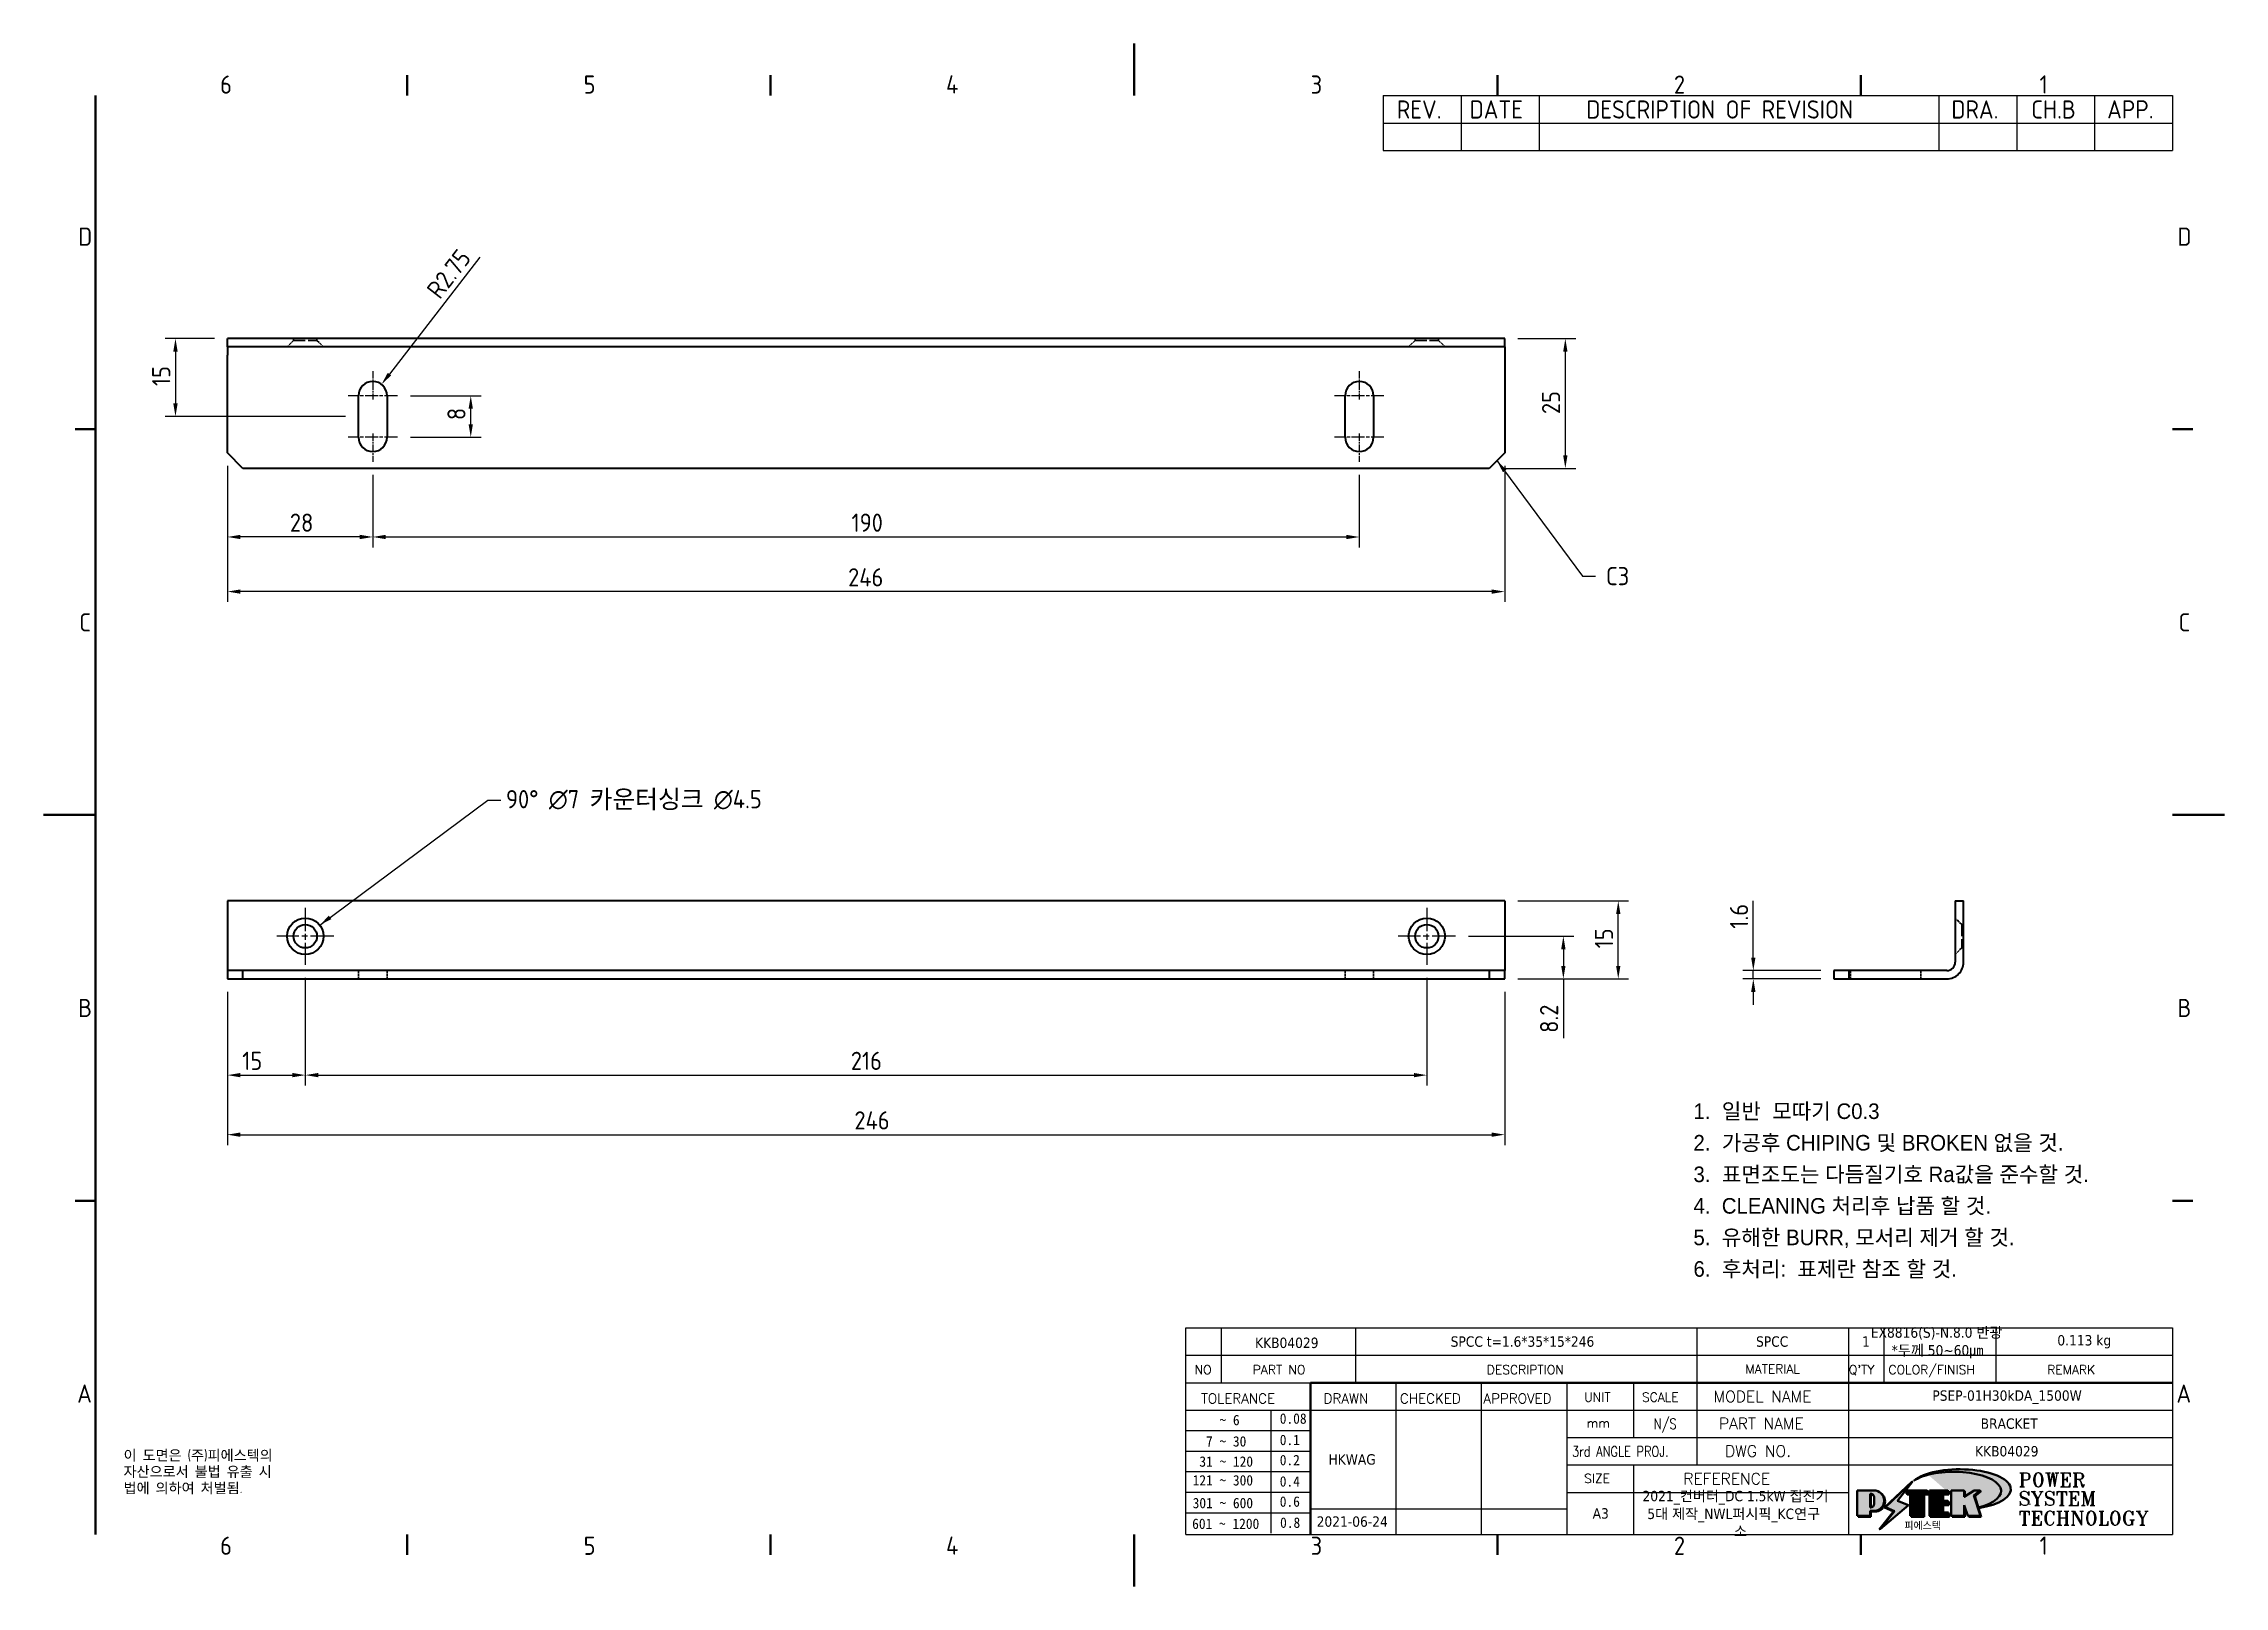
# Model space of a CAD drawing. Header units: millimetres. Extents: x 0 to 420, y 0 to 297.
import ezdxf
from ezdxf.enums import TextEntityAlignment as Align

# ---------------------------------------------------------------- set-up
doc = ezdxf.new("R2010")
doc.units = ezdxf.units.MM
doc.linetypes.add('CHAIN', pattern=[0.35429999999999995, 0.2362, -0.0295, 0.0591, -0.0295])
doc.linetypes.add('DASHED', pattern=[0.2067, 0.1654, -0.0413])
doc.layers.get('0').update_dxf_attribs({"color": 3, "lineweight": 25})
for name, color, linetype, lineweight in [('가려진 것(ISO)', 2, 'DASHED', 35), ('가시적인 것(ISO)', 3, 'Continuous', 40), ('경계(ISO)', 7, 'Continuous', 50), ('기호(ISO)', 5, 'Continuous', 25), ('제목(ISO)', 5, 'Continuous', 50), ('중심 표식(ISO)', 1, 'Continuous', 25), ('치수(ISO)', 2, 'Continuous', 25), ('해치(ISO)', 7, 'Continuous', 18)]:
    doc.layers.add(name, color=color, linetype=linetype, lineweight=lineweight)
doc.styles.add('HAN_291', font='')
doc.styles.add('HAN_370', font='', dxfattribs={"width": 2})
doc.styles.add('ISO Proportional', font='arial.ttf')
doc.styles.add('RC_284', font='ROMANC.shx')
doc.styles.add('RC_287', font='ROMANC.shx')
doc.styles.add('RC_292', font='ROMANC.shx')
doc.styles.add('ROMANT_294', font='romant.shx')
doc.styles.add('문자 텍스트_PSTEK_POSCO', font='isocp.shx')
doc.styles.add('치수 텍스트_PSTEK_POSCO', font='isocp.shx')
doc.styles.add('텍스트 스타일198', font='tahoma.ttf')
doc.styles.add('텍스트 스타일333', font='ROMANC.shx', dxfattribs={"width": 0.800000011920929})
doc.styles.get('HAN_291').set_extended_font_data('GulimChe')
doc.styles.get('HAN_370').set_extended_font_data('GulimChe')
doc.dimstyles.new('치수_PSTEK_POSCO', dxfattribs={"dimtxt": 3.5, "dimasz": 2.5, "dimexe": 2, "dimexo": 2.5, "dimgap": 1, "dimtad": 1, "dimrnd": 1e-08, "dimdsep": 46, "dimtxsty": '치수 텍스트_PSTEK_POSCO', "dimcen": 0.09, "dimdle": 10, "dimclrd": 7, "dimclre": 7, "dimclrt": 2, "dimadec": 1, "dimazin": 2, "dimtfac": 1, "dimtmove": 0, "dimatfit": 3, "dimfxl": 0, "dimtolj": 1, "dimlwd": -1, "dimlwe": -1, "dimarcsym": 0})
doc.dimstyles.new('치수_PSTEK_POSCO$7', dxfattribs={"dimtxt": 3.5, "dimasz": 2.5, "dimexe": 2, "dimexo": 2.5, "dimgap": 1, "dimtad": 1, "dimrnd": 1e-08, "dimdsep": 46, "dimtxsty": '치수 텍스트_PSTEK_POSCO', "dimcen": 0.09, "dimdle": 10, "dimclrd": 7, "dimclre": 7, "dimclrt": 2, "dimadec": 1, "dimazin": 2, "dimtfac": 1, "dimtmove": 0, "dimatfit": 3, "dimfxl": 0, "dimtolj": 1, "dimlwd": -1, "dimlwe": -1, "dimarcsym": 0})

msp = doc.modelspace()

# ---------------------------------------------------------------- texts
at = {"layer": '기호(ISO)', "color": 2, "insert": (300.9094855726328, 194.4841389771609), "char_height": 3.499999940395355, "attachment_point": 4, "style": '치수 텍스트_PSTEK_POSCO'}
msp.add_mtext('{C3}', dxfattribs=at)
at = {"layer": '기호(ISO)', "color": 2, "insert": (89.04494888434542, 151.3573001866048), "char_height": 3.499999940395355, "width": 57.60263888835908, "attachment_point": 4, "line_spacing_factor": 0.612500011920929, "style": '치수 텍스트_PSTEK_POSCO'}
msp.add_mtext('{90° \\fAIGDT|b0|i0;\\H3.5000;n\\fisocp|b0|i0;\\H3.5000;7 카운터싱크 \\fAIGDT|b0|i0;\\H3.5000;n\\fisocp|b0|i0;\\H3.5000;4.5}', dxfattribs=at)
at = {"layer": '기호(ISO)', "color": 7, "insert": (15.39462540488438, 26.22827243992431), "char_height": 2.000000029802322, "width": 51.24013826054251, "attachment_point": 1, "line_spacing_factor": 0.9442214369773865, "style": '문자 텍스트_PSTEK_POSCO'}
msp.add_mtext('{이 도면은 (주)피에스텍의\\P자산으로서 불법 유출 시 \\P법에 의하여 처벌됨.}', dxfattribs=at)

# ---------------------------------------------------------------- blocks, each defined once
blk = doc.blocks.new('경계 Default Border')
at = {"layer": '경계(ISO)'}
for p, q in [((70, 287.0000076293945), (70, 290.9000015258789)), ((140, 287.0000076293945), (140, 290.9000015258789)), ((280, 287.0000076293945), (280, 290.9000015258789)), ((350, 287.0000076293945), (350, 290.9000015258789)), ((10, 222.7499961853027), (6.100000143051147, 222.7499961853027)), ((410, 222.7499961853027), (413.8999938964844, 222.7499961853027)), ((10, 74.25000190734863), (6.100000143051147, 74.25000190734863)), ((410, 74.25000190734863), (413.8999938964844, 74.25000190734863)), ((70, 10), (70, 6.100000143051147)), ((140, 10), (140, 6.100000143051147)), ((280, 10), (280, 6.100000143051147)), ((350, 10), (350, 6.100000143051147))]:
    blk.add_line(p, q, dxfattribs=at)
at = {"layer": '경계(ISO)', "flags": 128}
for points in [[(210, 297.0000076293945), (210, 287.0000076293945)], [(10, 10), (10, 287.0000076293945)], [(0, 148.5000038146973), (10, 148.5000038146973)], [(420, 148.5000038146973), (410, 148.5000038146973)], [(210, 0), (210, 10)]]:
    blk.add_lwpolyline(points, dxfattribs=at)
at = {"layer": '경계(ISO)', "color": 2, "char_height": 3.499999940395355, "attachment_point": 7, "style": '문자 텍스트_PSTEK_POSCO'}
for s, insert in [('6', (34.00196281991725, 287.3666269379668)), ('5', (104.0019628199173, 287.3666269379668)), ('4', (173.8023818734409, 287.4)), ('3', (244.0299628911206, 287.3666269379668)), ('2', (313.9823627700749, 287.3666269379668)), ('1', (384.4004104957878, 287.4)), ('D', (6.657981917483848, 258.0916269677691)), ('D', (410.9579818578792, 258.0916269677691)), ('C', (6.851962849719566, 183.8416269677691)), ('C', (411.1519627901149, 183.8416269677691)), ('B', (6.657981917483848, 109.5916269677691)), ('B', (410.9579818578792, 109.5916269677691)), ('A', (6.466800992368466, 35.36665676429402)), ('A', (410.7668009327638, 35.36665676429402)), ('6', (34.00196281991725, 6.066626997571438)), ('5', (104.0019628199173, 6.066626997571438)), ('4', (173.8023818734409, 6.100000059604644)), ('3', (244.0299628911206, 6.066626997571438)), ('2', (313.9823627700749, 6.066626997571438)), ('1', (384.4004104957878, 6.100000059604644))]:
    blk.add_mtext(s, dxfattribs=dict(at, insert=insert))
blk = doc.blocks.new('제목 블록 PSTEK')
for color, points in [(252, [(317.2195697678507, 17.0593801673321), (322.0326348870767, 21.62682475217465), (322.2781991042243, 21.94392121864296), (317.0471853425802, 16.97985676345368), (318.7512090904202, 16.1899260703855), (316.0018030350395, 12.71868385740789), (316.3356552234328, 13.00206718743325), (318.9235935156908, 16.2694494742633)]), (5, [(321.6183518841322, 17.4193704504104), (319.5281351041078, 18.24969419629727), (322.4505835294948, 22.02344462252142), (317.2195697678507, 17.0593801673321), (318.9235935156908, 16.2694494742633), (316.1741874603099, 12.79820726128571)]), (1, [(324.4839107253602, 19.60711530335299), (325.2419748254881, 19.60711530335299), (325.2419748254881, 20.25857663940324), (321.2266040451076, 20.25857663940324), (321.2266040451076, 19.60711530335299), (321.9846681452406, 19.60711530335299), (321.9846681452406, 15.3430047401139), (324.4839107253602, 15.3430047401139)]), (252, [(321.9846681452406, 19.60711530335299), (321.4042753185749, 19.60711530335299), (321.4042753185749, 19.45905590879572), (321.9846681452406, 19.45905590879572)]), (252, [(324.6615819988275, 19.45905590879572), (325.4196460989604, 19.45905590879572), (325.4196460989604, 20.11051724484596), (325.2419748254881, 20.11051724484596), (325.2419748254881, 19.60711530335299), (324.4839107253602, 19.60711530335299), (324.4839107253602, 15.3430047401139), (322.1623394187076, 15.3430047401139), (322.1623394187076, 15.19494534555726), (324.6615819988275, 15.19494534555726)]), (1, [(329.2277337269622, 20.25857663940324), (325.65654113025, 20.25857663940324), (325.65654113025, 15.3430047401139), (329.3580259941756, 15.3430047401139), (329.3580259941756, 15.9944660761648), (328.1137701654877, 15.9944660761648), (328.1137701654877, 17.56360607323003), (329.2277337269622, 17.56360607323003), (329.2277337269622, 18.25543873810179), (328.1137701654877, 18.25543873810179), (328.1137701654877, 19.60711530335299), (329.2277337269622, 19.60711530335299)]), (252, [(328.2914414389548, 19.45905590879572), (329.4054050004294, 19.45905590879572), (329.4054050004294, 20.11051724484596), (329.2277337269622, 20.11051724484596), (329.2277337269622, 19.60711530335299), (328.1137701654877, 19.60711530335299), (328.1137701654877, 18.25543873810179), (328.2914414389548, 18.25543873810179)]), (252, [(328.2914414389548, 17.41554667867274), (329.4054050004294, 17.41554667867274), (329.4054050004294, 18.10737934354514), (329.2277337269622, 18.10737934354514), (329.2277337269622, 17.56360607323003), (328.1137701654877, 17.56360607323003), (328.1137701654877, 15.9944660761648), (328.2914414389548, 15.9944660761648)]), (1, [(332.3312149849806, 20.25857663940324), (329.8592894925411, 20.25857663940324), (329.8592894925411, 15.3430047401139), (332.3312149849806, 15.3430047401139), (332.3312149849806, 17.4318630164523), (333.0701931098801, 15.3430047401139), (335.4855464857051, 15.3430047401139), (334.2514536401189, 19.30614745124769), (335.4379594596742, 20.25857663940324), (334.3071782107978, 20.25857663940324), (332.3312149849806, 18.99741471888304)]), (252, [(332.5088862584528, 16.92964231796647), (332.3312149849806, 17.43186301645164), (332.3312149849806, 15.3430047401139), (330.0369607660135, 15.3430047401139), (330.0369607660135, 15.19494534555726), (332.5088862584528, 15.19494534555726)]), (252, [(332.5088862584528, 20.1105172448466), (332.3312149849806, 20.1105172448466), (332.3312149849806, 18.99741471888368), (332.5088862584528, 19.11081371413894)]), (252, [(335.6156307331414, 20.11051724484596), (335.2535118015555, 20.11051724484596), (334.2514536401189, 19.30614745124769), (335.4855464857051, 15.3430047401139), (333.1954852176545, 15.3430047401139), (333.2478643833523, 15.19494534555726), (335.6632177591723, 15.19494534555726), (334.4291249135862, 19.15808805669106)]), (252, [(329.5356972676428, 15.8464066816075), (329.3580259941756, 15.8464066816075), (329.3580259941756, 15.3430047401139), (325.8342124037171, 15.3430047401139), (325.8342124037171, 15.19494534555726), (329.5356972676428, 15.19494534555726)])]:
    blk.add_hatch(color=color).paths.add_polyline_path(points)
h = blk.add_hatch(color=1)
edge = h.paths.add_edge_path(flags=0)
edge.add_line((314.2242174273352, 19.60711530335299), (314.2242174273352, 17.00126995915134))
edge.add_line((314.2242174273352, 17.00126995915134), (314.3485873187598, 17.00126995915134))
edge.add_arc((314.3485873187598, 17.6527312952023), 0.6514613360509371, 270, 360)
edge.add_line((315.0000486548106, 17.6527312952023), (315.0000486548106, 18.95565396730211))
edge.add_arc((314.3485873187598, 18.95565396730212), 0.6514613360508712, 0, 90)
edge.add_line((314.3485873187598, 19.60711530335299), (314.2242174273352, 19.60711530335299))
edge = h.paths.add_edge_path()
edge.add_arc((314.9847713324306, 18.28938669179658), 1.969189947606664, 269.9999999999959, 450)
edge.add_line((314.9847713324306, 20.25857663940318), (311.7664314776902, 20.25857663940324))
edge.add_line((311.7664314776902, 20.25857663940324), (311.7664314776902, 15.3430047401139))
edge.add_line((311.7664314776902, 15.3430047401139), (314.2242174273352, 15.3430047401139))
edge.add_line((314.2242174273352, 15.3430047401139), (314.2242174273352, 16.32019674418991))
edge.add_line((314.2242174273352, 16.32019674418991), (314.9847713324307, 16.32019674418991))
h = blk.add_hatch(color=252)
edge = h.paths.add_edge_path()
edge.add_arc((314.9847713324309, 18.28938669179657), 1.969189947606666, 270, 406.8278729790604)
edge.add_arc((315.1624426058984, 18.1413272972396), 1.969189947606962, -90, 53.560984836317004, ccw=False)
edge.add_line((315.1624426058984, 16.17213734963263), (314.4018887008024, 16.17213734963263))
edge.add_line((314.4018887008024, 16.17213734963263), (314.4018887008024, 15.19494534555726))
edge.add_line((314.4018887008024, 15.19494534555726), (311.9441027511573, 15.19494534555726))
edge.add_line((311.9441027511573, 15.19494534555726), (311.9441027511573, 15.3430047401139))
edge.add_line((311.9441027511573, 15.3430047401139), (314.2242174273352, 15.3430047401139))
edge.add_line((314.2242174273352, 15.3430047401139), (314.2242174273352, 16.32019674418991))
edge.add_line((314.2242174273352, 16.32019674418991), (314.9847713324309, 16.32019674418991))
h = blk.add_hatch(color=252)
edge = h.paths.add_edge_path()
edge.add_line((314.4018887008024, 19.45905590879572), (314.5262585922315, 19.45905590879572))
edge.add_arc((314.5262585922314, 18.80759457274939), 0.6514613360463194, 60.4189348879147, 90.00000000000318, ccw=False)
edge.add_arc((314.3485873187602, 18.95565396730057), 0.6514613360524251, 39.96992292766206, 90.00000000009999)
edge.add_line((314.3485873187591, 19.60711530335307), (314.2242174273352, 19.60711530335298))
edge.add_line((314.2242174273352, 19.60711530335299), (314.2242174273352, 17.00126995915134))
edge.add_line((314.2242174273352, 17.00126995915134), (314.3485873187591, 17.00126995915134))
edge.add_arc((314.3485873187568, 17.652731295233), 0.6514613360816299, 270.0000000002, 274.6930825552478)
edge.add_line((314.4018887008024, 17.0034541317032), (314.4018887008024, 19.45905590879572))
at = {"layer": '해치(ISO)'}
h = blk.add_hatch(color=140, dxfattribs=at)
edge = h.paths.add_edge_path()
edge.add_ellipse((330.3660919371412, 20.15576403068321), major_axis=(9.100907360794343, 0), ratio=0.4069904968023172, start_angle=301.3098473703837, end_angle=507.7436900681698)
edge.add_ellipse((331.5340919371412, 20.4634168429492), major_axis=(-9.82350664112931, 0), ratio=0.3942600559756514, start_angle=111.51207141178469, end_angle=334.47025347086895, ccw=False)
edge.add_line((335.1363447531188, 16.8601935978785), (335.0955236905705, 16.99119398620872))
at = {"color": 180}
for p, q in [((182.475792979055, 11.79100474011392), (182.4757929790549, 51.56524660363496)), ((182.4757929790549, 51.56524660363496), (372.4757929537551, 51.56524660363496)), ((189.2651435055721, 51.56524660363496), (189.2651435055722, 41.00524660363494)), ((215.2152739891528, 41.00524660363494), (215.2152739891528, 51.56524660363496)), ((280.8758854511282, 51.56524660363496), (280.8758854511282, 41.00524660363494)), ((310.0881549537552, 51.56524660363496), (310.0881549537553, 41.00524660363494)), ((316.9044520275131, 51.56524660363496), (316.9044520275127, 41.00524660363494)), ((338.4566026226726, 51.56524660363496), (338.4566026226727, 41.00524660363494)), ((372.4757929537551, 51.56524660363496), (372.4757929537551, 11.79100474011389)), ((182.475792979055, 46.2852466036349), (372.4757929537551, 46.28524660363492)), ((182.475792979055, 41.00524660363493), (206.451475290024, 41.00524660363493)), ((222.9401812389276, 11.79100474011392), (222.9401812389276, 41.00524660363494)), ((239.4288871878316, 11.79100474011392), (239.4288871878316, 41.00524660363494)), ((255.9175931367356, 11.79100474011392), (255.9175931367356, 41.00524660363494)), ((268.6918866058747, 41.00524660363494), (268.6918866058747, 30.44524660363498)), ((280.8758854511282, 41.00524660363494), (280.8758854511282, 25.16524660363502)), ((310.088154953755, 41.00524660363494), (310.088154953755, 11.79100474011392)), ((182.475792979055, 35.72524660363497), (206.451475290024, 35.72524660363497)), ((198.8621818849491, 12.02524660363491), (198.8621818849491, 35.72524660363497)), ((206.451475290024, 35.72524660363497), (372.4757929537551, 35.72524660363497)), ((182.475792979055, 31.77524660363492), (206.451475290024, 31.77524660363492)), ((255.917593136736, 30.44524660363498), (372.4757929537552, 30.44524660363501)), ((182.475792979055, 27.82524660363487), (206.451475290024, 27.82524660363487)), ((182.475792979055, 23.87524660363505), (206.451475290024, 23.87524660363505)), ((255.9175931367359, 25.16524660363502), (372.4757929537552, 25.165246603635)), ((268.6918866058744, 25.16524660363502), (268.6918866058744, 11.79100474011392)), ((182.475792979055, 19.92524660363478), (206.451475290024, 19.92524660363478)), ((255.9175931367359, 19.88524660363481), (310.0881549537553, 19.88524660363481)), ((182.475792979055, 15.97524660363496), (206.451475290024, 15.97524660363496)), ((206.451475290024, 16.74100474011396), (255.9175931367359, 16.74100474011396)), ((182.475792979055, 11.79100474011392), (372.4757929537551, 11.79100474011389))]:
    blk.add_line(p, q, dxfattribs=at)
at = {"color": 7, "lineweight": 50}
for p, q in [((206.4514752900237, 11.79100474011392), (206.4514752900237, 41.00524660363494)), ((206.451475290024, 41.00524660363494), (372.4757929537551, 41.00524660363496))]:
    blk.add_line(p, q, dxfattribs=at)
at = {"color": 7}
for p, q in [((322.2781991042243, 21.94392121864296), (317.0471853425802, 16.97985676345368)), ((322.4505835294948, 22.02344462252142), (317.2195697678507, 17.0593801673321)), ((317.2195697678507, 17.0593801673321), (322.0326348870767, 21.62682475217465)), ((319.5281351041078, 18.24969419629727), (322.4505835294948, 22.02344462252142)), ((322.0326348870767, 21.62682475217465), (322.2781991042243, 21.94392121864296)), ((311.7664314776902, 20.25900474011391), (311.7664314776902, 15.34300474011391)), ((314.9847713324309, 20.25857663940324), (311.7664314776902, 20.25857663940324)), ((314.9847713324309, 20.25857663940324), (311.7664314776902, 20.25857663940324)), ((311.7664314776902, 20.25857663940324), (311.7664314776902, 15.3430047401139)), ((314.2242174273352, 17.00126995915134), (314.2242174273352, 19.60711530335299)), ((314.2242174273352, 19.60711530335299), (314.3485873187591, 19.60711530335299)), ((314.3485873187591, 19.60711530335299), (314.2242174273352, 19.60711530335299)), ((314.2242174273352, 19.60711530335299), (314.2242174273352, 17.00126995915134)), ((314.2242174273352, 17.00126995915134), (314.2242174273352, 19.60711530335299)), ((314.2242174273352, 19.60711530335299), (314.3485873187591, 19.60711530335299)), ((314.3485873187591, 17.00126995915134), (314.2242174273352, 17.00126995915134)), ((314.2242174273352, 17.00126995915134), (314.3485873187591, 17.00126995915134)), ((314.3485873187591, 17.00126995915134), (314.2242174273352, 17.00126995915134)), ((314.4018887008024, 19.45905590879572), (314.5262585922314, 19.45905590879572)), ((314.4018887008024, 17.0034541317032), (314.4018887008024, 19.45905590879572)), ((315.0000486548106, 18.95565396730275), (315.0000486548106, 17.65273129520161)), ((315.0000486548106, 18.95565396730275), (315.0000486548106, 17.65273129520161)), ((316.1741874603099, 12.79820726128571), (321.6183518841322, 17.4193704504104)), ((317.0471853425802, 16.97985676345368), (318.7512090904202, 16.1899260703855)), ((318.9235935156908, 16.2694494742633), (317.2195697678507, 17.0593801673321)), ((317.2195697678507, 17.0593801673321), (318.9235935156908, 16.2694494742633)), ((321.6183518841322, 17.4193704504104), (319.5281351041078, 18.24969419629727)), ((325.2419748254881, 20.25857663940324), (321.2266040451076, 20.25857663940324)), ((321.2266040451076, 20.25857663940324), (321.2266040451076, 19.60711530335299)), ((325.2419748254881, 20.25857663940324), (321.2266040451076, 20.25857663940324)), ((321.2266040451076, 20.25857663940324), (321.2266040451076, 19.60711530335299)), ((321.2266040451076, 19.60711530335299), (321.9846681452406, 19.60711530335299)), ((321.2266040451076, 19.60711530335299), (321.9846681452406, 19.60711530335299)), ((321.4042753185749, 19.60711530335299), (321.4042753185749, 19.45905590879572)), ((321.9846681452406, 19.60711530335299), (321.4042753185749, 19.60711530335299)), ((321.4042753185749, 19.45905590879572), (321.9846681452406, 19.45905590879572)), ((321.9846681452406, 19.60711530335299), (321.9846681452406, 15.3430047401139)), ((321.9846681452406, 19.45905590879572), (321.9846681452406, 19.60711530335299)), ((321.9846681452406, 19.60711530335299), (321.9846681452406, 15.3430047401139)), ((324.4839107253602, 19.60711530335299), (325.2419748254881, 19.60711530335299)), ((324.4839107253602, 15.3430047401139), (324.4839107253602, 19.60711530335299)), ((325.2419748254881, 19.60711530335299), (324.4839107253602, 19.60711530335299)), ((324.4839107253602, 19.60711530335299), (324.4839107253602, 15.3430047401139)), ((324.4839107253602, 19.60711530335299), (325.2419748254881, 19.60711530335299)), ((324.4839107253602, 15.3430047401139), (324.4839107253602, 19.60711530335299)), ((324.6615819988275, 19.45905590879572), (325.4196460989604, 19.45905590879572)), ((324.6615819988275, 15.19494534555726), (324.6615819988275, 19.45905590879572)), ((325.2419748254881, 19.60711530335299), (325.2419748254881, 20.25857663940324)), ((325.2419748254881, 19.60711530335299), (325.2419748254881, 20.25857663940324)), ((325.4196460989604, 20.11051724484596), (325.2419748254881, 20.11051724484596)), ((325.2419748254881, 20.11051724484596), (325.2419748254881, 19.60711530335299)), ((325.4196460989604, 19.45905590879572), (325.4196460989604, 20.11051724484596)), ((329.2277337269622, 20.25857663940324), (325.65654113025, 20.25857663940324)), ((325.65654113025, 20.25857663940324), (325.65654113025, 15.3430047401139)), ((325.65654113025, 20.25857663940324), (325.65654113025, 15.3430047401139)), ((329.2277337269622, 20.25857663940324), (325.65654113025, 20.25857663940324)), ((328.1137701654877, 18.25543873810179), (328.1137701654877, 19.60711530335299)), ((328.1137701654877, 19.60711530335299), (329.2277337269622, 19.60711530335299)), ((329.2277337269622, 19.60711530335299), (328.1137701654877, 19.60711530335299)), ((328.1137701654877, 19.60711530335299), (328.1137701654877, 18.25543873810179)), ((328.1137701654877, 18.25543873810179), (328.1137701654877, 19.60711530335299)), ((328.1137701654877, 19.60711530335299), (329.2277337269622, 19.60711530335299)), ((329.2277337269622, 18.25543873810179), (328.1137701654877, 18.25543873810179)), ((328.1137701654877, 18.25543873810179), (328.2914414389548, 18.25543873810179)), ((329.2277337269622, 18.25543873810179), (328.1137701654877, 18.25543873810179)), ((328.1137701654877, 17.56360607323003), (329.2277337269622, 17.56360607323003)), ((328.1137701654877, 15.9944660761648), (328.1137701654877, 17.56360607323003)), ((329.2277337269622, 17.56360607323003), (328.1137701654877, 17.56360607323003)), ((328.1137701654877, 17.56360607323003), (328.1137701654877, 15.9944660761648)), ((328.1137701654877, 17.56360607323003), (329.2277337269622, 17.56360607323003)), ((328.1137701654877, 15.9944660761648), (328.1137701654877, 17.56360607323003)), ((328.2914414389548, 18.25543873810179), (328.2914414389548, 19.45905590879572)), ((328.2914414389548, 19.45905590879572), (329.4054050004294, 19.45905590879572)), ((328.2914414389548, 15.9944660761648), (328.2914414389548, 17.41554667867274)), ((328.2914414389548, 17.41554667867274), (329.4054050004294, 17.41554667867274)), ((329.2277337269622, 19.60711530335299), (329.2277337269622, 20.25857663940324)), ((329.2277337269622, 19.60711530335299), (329.2277337269622, 20.25857663940324)), ((329.4054050004294, 20.11051724484596), (329.2277337269622, 20.11051724484596)), ((329.2277337269622, 20.11051724484596), (329.2277337269622, 19.60711530335299)), ((329.2277337269622, 17.56360607323003), (329.2277337269622, 18.25543873810179)), ((329.2277337269622, 17.56360607323003), (329.2277337269622, 18.25543873810179)), ((329.4054050004294, 18.10737934354514), (329.2277337269622, 18.10737934354514)), ((329.2277337269622, 18.10737934354514), (329.2277337269622, 17.56360607323003)), ((329.4054050004294, 19.45905590879572), (329.4054050004294, 20.11051724484596)), ((329.4054050004294, 17.41554667867274), (329.4054050004294, 18.10737934354514)), ((332.3312149849806, 20.25857663940324), (329.8592894925411, 20.25857663940324)), ((329.8592894925411, 20.25857663940324), (329.8592894925411, 15.3430047401139)), ((329.8592894925411, 20.25857663940324), (329.8592894925411, 15.3430047401139)), ((332.3312149849806, 20.25857663940324), (329.8592894925411, 20.25857663940324)), ((334.3071782107978, 20.25857663940324), (332.3312149849806, 18.99741471888304)), ((332.3312149849806, 18.99741471888304), (332.3312149849806, 20.25857663940324)), ((334.3071782107978, 20.25857663940324), (332.3312149849806, 18.99741471888304)), ((332.3312149849806, 18.99741471888304), (332.3312149849806, 20.25857663940324)), ((332.5088862584528, 20.1105172448466), (332.3312149849806, 20.1105172448466)), ((332.3312149849806, 20.1105172448466), (332.3312149849806, 18.99741471888368)), ((332.3312149849806, 18.99741471888368), (332.5088862584528, 19.11081371413894)), ((332.3312149849806, 17.4318630164523), (333.0701931098801, 15.3430047401139)), ((332.3312149849806, 15.3430047401139), (332.3312149849806, 17.4318630164523)), ((332.5088862584528, 16.92964231796647), (332.3312149849806, 17.43186301645164)), ((332.3312149849806, 17.43186301645164), (332.3312149849806, 15.3430047401139)), ((332.3312149849806, 17.4318630164523), (333.0701931098801, 15.3430047401139)), ((332.3312149849806, 15.3430047401139), (332.3312149849806, 17.4318630164523)), ((332.5088862584528, 19.11081371413894), (332.5088862584528, 20.1105172448466)), ((332.5088862584528, 15.19494534555726), (332.5088862584528, 16.92964231796647)), ((334.2514536401189, 19.30614745124769), (335.4379594596742, 20.25857663940324)), ((334.2514536401189, 19.30614745124769), (335.4379594596742, 20.25857663940324)), ((335.2535118015555, 20.11051724484596), (334.2514536401189, 19.30614745124769)), ((335.4855464857051, 15.3430047401139), (334.2514536401189, 19.30614745124769)), ((334.2514536401189, 19.30614745124769), (335.4855464857051, 15.3430047401139)), ((335.4855464857051, 15.3430047401139), (334.2514536401189, 19.30614745124769)), ((335.4379594596742, 20.25857663940324), (334.3071782107978, 20.25857663940324)), ((335.4379594596742, 20.25857663940324), (334.3071782107978, 20.25857663940324)), ((334.4291249135862, 19.15808805669104), (335.6156307331414, 20.11051724484596)), ((335.6632177591723, 15.19494534555726), (334.4291249135862, 19.15808805669104)), ((335.6156307331414, 20.11051724484596), (335.2535118015555, 20.11051724484596)), ((345.0447381189468, 17.50375595811051), (344.9867755289346, 17.689895936919)), ((311.7664314776902, 15.3430047401139), (314.2242174273352, 15.3430047401139)), ((311.7664314776902, 15.3430047401139), (314.2242174273352, 15.3430047401139)), ((314.2242174273352, 15.3430047401139), (311.9441027511573, 15.3430047401139)), ((311.9441027511573, 15.3430047401139), (311.9441027511573, 15.19494534555726)), ((311.9441027511573, 15.19494534555726), (314.4018887008024, 15.19494534555726)), ((314.2242174273352, 16.32019674418991), (314.9847713324309, 16.32019674418991)), ((314.2242174273352, 15.3430047401139), (314.2242174273352, 16.32019674418991)), ((314.9847713324309, 16.32019674418991), (314.2242174273352, 16.32019674418991)), ((314.2242174273352, 16.32019674418991), (314.2242174273352, 15.3430047401139)), ((314.2242174273352, 16.32019674418991), (314.9847713324309, 16.32019674418991)), ((314.2242174273352, 15.3430047401139), (314.2242174273352, 16.32019674418991)), ((314.4018887008024, 16.17213734963263), (315.162442605898, 16.17213734963263)), ((314.4018887008024, 15.19494534555726), (314.4018887008024, 16.17213734963263)), ((318.7512090904202, 16.1899260703855), (316.0018030350395, 12.71868385740789)), ((316.0018030350395, 12.71868385740789), (316.3356552234328, 13.00206718743325)), ((318.9235935156908, 16.2694494742633), (316.1741874603099, 12.79820726128571)), ((316.3356552234328, 13.00206718743325), (318.9235935156908, 16.2694494742633)), ((321.9846681452406, 15.3430047401139), (324.4839107253602, 15.3430047401139)), ((321.9846681452406, 15.3430047401139), (324.4839107253602, 15.3430047401139)), ((324.4839107253602, 15.3430047401139), (322.1623394187076, 15.3430047401139)), ((322.1623394187076, 15.3430047401139), (322.1623394187076, 15.19494534555726)), ((322.1623394187076, 15.19494534555726), (324.6615819988275, 15.19494534555726)), ((325.65654113025, 15.3430047401139), (329.3580259941756, 15.3430047401139)), ((325.65654113025, 15.3430047401139), (329.3580259941756, 15.3430047401139)), ((329.3580259941756, 15.3430047401139), (325.8342124037171, 15.3430047401139)), ((325.8342124037171, 15.3430047401139), (325.8342124037171, 15.19494534555726)), ((325.8342124037171, 15.19494534555726), (329.5356972676428, 15.19494534555726)), ((329.3580259941756, 15.9944660761648), (328.1137701654877, 15.9944660761648)), ((328.1137701654877, 15.9944660761648), (328.2914414389548, 15.9944660761648)), ((329.3580259941756, 15.9944660761648), (328.1137701654877, 15.9944660761648)), ((329.3580259941756, 15.3430047401139), (329.3580259941756, 15.9944660761648)), ((329.3580259941756, 15.3430047401139), (329.3580259941756, 15.9944660761648)), ((329.5356972676428, 15.8464066816075), (329.3580259941756, 15.8464066816075)), ((329.3580259941756, 15.8464066816075), (329.3580259941756, 15.3430047401139)), ((329.5356972676428, 15.19494534555726), (329.5356972676428, 15.8464066816075)), ((329.8592894925411, 15.3430047401139), (332.3312149849806, 15.3430047401139)), ((329.8592894925411, 15.3430047401139), (332.3312149849806, 15.3430047401139)), ((332.3312149849806, 15.3430047401139), (330.0369607660135, 15.3430047401139)), ((330.0369607660135, 15.3430047401139), (330.0369607660135, 15.19494534555726)), ((330.0369607660135, 15.19494534555726), (332.5088862584528, 15.19494534555726)), ((333.0701931098801, 15.3430047401139), (335.4855464857051, 15.3430047401139)), ((333.0701931098801, 15.3430047401139), (335.4855464857051, 15.3430047401139)), ((335.4855464857051, 15.3430047401139), (333.1954852176545, 15.3430047401139)), ((333.1954852176545, 15.3430047401139), (333.2478643833523, 15.19494534555726)), ((333.2478643833523, 15.19494534555726), (335.6632177591723, 15.19494534555726))]:
    blk.add_line(p, q, dxfattribs=at)
at = {"color": 5}
for p, q in [((322.4505835294948, 22.02344462252142), (317.2195697678507, 17.0593801673321)), ((319.5281351041078, 18.24969419629727), (322.4505835294948, 22.02344462252142)), ((316.1741874603099, 12.79820726128571), (321.6183518841322, 17.4193704504104)), ((317.2195697678507, 17.0593801673321), (318.9235935156908, 16.2694494742633)), ((321.6183518841322, 17.4193704504104), (319.5281351041078, 18.24969419629727)), ((318.9235935156908, 16.2694494742633), (316.1741874603099, 12.79820726128571))]:
    blk.add_line(p, q, dxfattribs=at)
at = {"color": 1}
for p, q in [((314.9847713324309, 20.25857663940324), (311.7664314776902, 20.25857663940324)), ((311.7664314776902, 20.25857663940324), (311.7664314776902, 15.3430047401139)), ((314.2242174273352, 17.00126995915134), (314.2242174273352, 19.60711530335299)), ((314.2242174273352, 19.60711530335299), (314.3485873187591, 19.60711530335299)), ((314.3485873187591, 17.00126995915134), (314.2242174273352, 17.00126995915134)), ((315.0000486548106, 18.95565396730275), (315.0000486548106, 17.65273129520161)), ((325.2419748254881, 20.25857663940324), (321.2266040451076, 20.25857663940324)), ((321.2266040451076, 20.25857663940324), (321.2266040451076, 19.60711530335299)), ((321.2266040451076, 19.60711530335299), (321.9846681452406, 19.60711530335299)), ((321.9846681452406, 19.60711530335299), (321.9846681452406, 15.3430047401139)), ((324.4839107253602, 19.60711530335299), (325.2419748254881, 19.60711530335299)), ((324.4839107253602, 15.3430047401139), (324.4839107253602, 19.60711530335299)), ((325.2419748254881, 19.60711530335299), (325.2419748254881, 20.25857663940324)), ((329.2277337269622, 20.25857663940324), (325.65654113025, 20.25857663940324)), ((325.65654113025, 20.25857663940324), (325.65654113025, 15.3430047401139)), ((328.1137701654877, 18.25543873810179), (328.1137701654877, 19.60711530335299)), ((328.1137701654877, 19.60711530335299), (329.2277337269622, 19.60711530335299)), ((329.2277337269622, 18.25543873810179), (328.1137701654877, 18.25543873810179)), ((328.1137701654877, 17.56360607323003), (329.2277337269622, 17.56360607323003)), ((328.1137701654877, 15.9944660761648), (328.1137701654877, 17.56360607323003)), ((329.2277337269622, 19.60711530335299), (329.2277337269622, 20.25857663940324)), ((329.2277337269622, 17.56360607323003), (329.2277337269622, 18.25543873810179)), ((332.3312149849806, 20.25857663940324), (329.8592894925411, 20.25857663940324)), ((329.8592894925411, 20.25857663940324), (329.8592894925411, 15.3430047401139)), ((334.3071782107978, 20.25857663940324), (332.3312149849806, 18.99741471888304)), ((332.3312149849806, 18.99741471888304), (332.3312149849806, 20.25857663940324)), ((332.3312149849806, 17.4318630164523), (333.0701931098801, 15.3430047401139)), ((332.3312149849806, 15.3430047401139), (332.3312149849806, 17.4318630164523)), ((334.2514536401189, 19.30614745124769), (335.4379594596742, 20.25857663940324)), ((335.4855464857051, 15.3430047401139), (334.2514536401189, 19.30614745124769)), ((335.4379594596742, 20.25857663940324), (334.3071782107978, 20.25857663940324)), ((311.7664314776902, 15.3430047401139), (314.2242174273352, 15.3430047401139)), ((314.2242174273352, 16.32019674418991), (314.9847713324309, 16.32019674418991)), ((314.2242174273352, 15.3430047401139), (314.2242174273352, 16.32019674418991)), ((321.9846681452406, 15.3430047401139), (324.4839107253602, 15.3430047401139)), ((325.65654113025, 15.3430047401139), (329.3580259941756, 15.3430047401139)), ((329.3580259941756, 15.9944660761648), (328.1137701654877, 15.9944660761648)), ((329.3580259941756, 15.3430047401139), (329.3580259941756, 15.9944660761648)), ((329.8592894925411, 15.3430047401139), (332.3312149849806, 15.3430047401139)), ((333.0701931098801, 15.3430047401139), (335.4855464857051, 15.3430047401139))]:
    blk.add_line(p, q, dxfattribs=at)
at = {"color": 7}
for centre, radius, start, end in [((314.3485873187598, 18.95565396730211), 0.6514613360508712, 0, 90), ((314.3485873187602, 18.95565396730057), 0.6514613360524251, 39.96992292766117, 90), ((314.3485873187598, 18.95565396730212), 0.6514613360508712, 0, 90), ((314.3485873187597, 17.65273129520228), 0.6514613360509381, 270, 0), ((314.3485873187598, 17.6527312952023), 0.6514613360509381, 270, 0), ((314.3485873187568, 17.652731295233), 0.6514613360816299, 270, 274.6930825552478), ((314.5262585922314, 18.80759457274939), 0.6514613360463193, 60.41893488791137, 90), ((314.9847713324309, 18.28938669179658), 1.969189947606665, 270, 90), ((314.9847713324309, 18.28938669179658), 1.969189947606665, 270, 90), ((314.9847713324307, 18.2893866917965), 1.969189947606594, 270, 46.82787297909833), ((315.1624426058984, 18.1413272972396), 1.969189947606961, 270, 53.56098483636067)]:
    blk.add_arc(centre, radius, start, end, dxfattribs=at)
at = {"color": 1}
for centre, radius, start, end in [((314.3485873187598, 18.95565396730211), 0.6514613360508712, 0, 90), ((314.3485873187598, 17.6527312952023), 0.6514613360509381, 270, 0), ((314.9847713324309, 18.28938669179657), 1.969189947606665, 270, 90)]:
    blk.add_arc(centre, radius, start, end, dxfattribs=at)
at = {"layer": '제목(ISO)', "lineweight": 18}
blk.add_line((182.475792979055, 35.72500474011393), (182.475792979055, 11.79100474011392), dxfattribs=at)
at = {"layer": '제목(ISO)'}
for p, q in [((322.2781991042243, 21.94392121864296), (317.0471853425802, 16.97985676345368)), ((322.4505835294948, 22.02344462252142), (317.2195697678507, 17.0593801673321)), ((317.2195697678507, 17.0593801673321), (322.0326348870767, 21.62682475217465)), ((319.5281351041078, 18.24969419629727), (322.4505835294948, 22.02344462252142)), ((322.0326348870767, 21.62682475217465), (322.2781991042243, 21.94392121864296)), ((314.9847713324306, 20.25857663940324), (311.7664314776902, 20.25857663940324)), ((311.7664314776902, 20.25857663940324), (311.7664314776902, 15.3430047401139)), ((314.2242174273352, 17.00126995915134), (314.2242174273352, 19.60711530335299)), ((314.2242174273352, 19.60711530335299), (314.3485873187598, 19.60711530335299)), ((314.3485873187591, 19.60711530335299), (314.2242174273352, 19.60711530335299)), ((314.2242174273352, 19.60711530335299), (314.2242174273352, 17.00126995915134)), ((314.3485873187598, 17.00126995915134), (314.2242174273352, 17.00126995915134)), ((314.2242174273352, 17.00126995915134), (314.3485873187591, 17.00126995915134)), ((314.4018887008024, 19.45905590879572), (314.5262585922314, 19.45905590879572)), ((314.4018887008024, 17.0034541317032), (314.4018887008024, 19.45905590879572)), ((315.0000486548106, 18.95565396730211), (315.0000486548106, 17.6527312952023)), ((316.1741874603099, 12.79820726128571), (321.6183518841322, 17.4193704504104)), ((317.0471853425802, 16.97985676345368), (318.7512090904202, 16.1899260703855)), ((317.2195697678507, 17.0593801673321), (318.9235935156908, 16.2694494742633)), ((318.9235935156908, 16.2694494742633), (317.2195697678507, 17.0593801673321)), ((321.6183518841322, 17.4193704504104), (319.5281351041078, 18.24969419629727)), ((325.2419748254881, 20.25857663940324), (321.2266040451076, 20.25857663940324)), ((321.2266040451076, 20.25857663940324), (321.2266040451076, 19.60711530335299)), ((321.2266040451076, 19.60711530335299), (321.9846681452406, 19.60711530335299)), ((321.9846681452406, 19.60711530335299), (321.4042753185749, 19.60711530335299)), ((321.4042753185749, 19.60711530335299), (321.4042753185749, 19.45905590879572)), ((321.4042753185749, 19.45905590879572), (321.9846681452406, 19.45905590879572)), ((321.9846681452406, 19.60711530335299), (321.9846681452406, 15.3430047401139)), ((321.9846681452406, 19.45905590879572), (321.9846681452406, 19.60711530335299)), ((324.4839107253602, 19.60711530335299), (325.2419748254881, 19.60711530335299)), ((324.4839107253602, 15.3430047401139), (324.4839107253602, 19.60711530335299)), ((325.2419748254881, 19.60711530335299), (324.4839107253602, 19.60711530335299)), ((324.4839107253602, 19.60711530335299), (324.4839107253602, 15.3430047401139)), ((324.6615819988275, 19.45905590879572), (325.4196460989604, 19.45905590879572)), ((324.6615819988275, 15.19494534555726), (324.6615819988275, 19.45905590879572)), ((325.2419748254881, 19.60711530335299), (325.2419748254881, 20.25857663940324)), ((325.4196460989604, 20.11051724484596), (325.2419748254881, 20.11051724484596)), ((325.2419748254881, 20.11051724484596), (325.2419748254881, 19.60711530335299)), ((325.4196460989604, 19.45905590879572), (325.4196460989604, 20.11051724484596)), ((329.2277337269622, 20.25857663940324), (325.65654113025, 20.25857663940324)), ((325.65654113025, 20.25857663940324), (325.65654113025, 15.3430047401139)), ((328.1137701654877, 18.25543873810179), (328.1137701654877, 19.60711530335299)), ((328.1137701654877, 19.60711530335299), (329.2277337269622, 19.60711530335299)), ((329.2277337269622, 19.60711530335299), (328.1137701654877, 19.60711530335299)), ((328.1137701654877, 19.60711530335299), (328.1137701654877, 18.25543873810179)), ((329.2277337269622, 18.25543873810179), (328.1137701654877, 18.25543873810179)), ((328.1137701654877, 18.25543873810179), (328.2914414389548, 18.25543873810179)), ((328.1137701654877, 15.9944660761648), (328.1137701654877, 17.56360607323003)), ((328.1137701654877, 17.56360607323003), (329.2277337269622, 17.56360607323003)), ((329.2277337269622, 17.56360607323003), (328.1137701654877, 17.56360607323003)), ((328.1137701654877, 17.56360607323003), (328.1137701654877, 15.9944660761648)), ((328.2914414389548, 19.45905590879572), (329.4054050004294, 19.45905590879572)), ((328.2914414389548, 18.25543873810179), (328.2914414389548, 19.45905590879572)), ((328.2914414389548, 17.41554667867274), (329.4054050004294, 17.41554667867274)), ((328.2914414389548, 15.9944660761648), (328.2914414389548, 17.41554667867274)), ((329.2277337269622, 19.60711530335299), (329.2277337269622, 20.25857663940324)), ((329.4054050004294, 20.11051724484596), (329.2277337269622, 20.11051724484596)), ((329.2277337269622, 20.11051724484596), (329.2277337269622, 19.60711530335299)), ((329.2277337269622, 17.56360607323003), (329.2277337269622, 18.25543873810179)), ((329.4054050004294, 18.10737934354514), (329.2277337269622, 18.10737934354514)), ((329.2277337269622, 18.10737934354514), (329.2277337269622, 17.56360607323003)), ((329.4054050004294, 19.45905590879572), (329.4054050004294, 20.11051724484596)), ((329.4054050004294, 17.41554667867274), (329.4054050004294, 18.10737934354514)), ((332.3312149849806, 20.25857663940324), (329.8592894925411, 20.25857663940324)), ((329.8592894925411, 20.25857663940324), (329.8592894925411, 15.3430047401139)), ((334.3071782107978, 20.25857663940324), (332.3312149849806, 18.99741471888304)), ((332.3312149849806, 18.99741471888304), (332.3312149849806, 20.25857663940324)), ((332.5088862584528, 20.1105172448466), (332.3312149849806, 20.1105172448466)), ((332.3312149849806, 20.1105172448466), (332.3312149849806, 18.99741471888368)), ((332.3312149849806, 18.99741471888368), (332.5088862584528, 19.11081371413894)), ((332.3312149849806, 15.3430047401139), (332.3312149849806, 17.4318630164523)), ((332.3312149849806, 17.4318630164523), (333.0701931098801, 15.3430047401139)), ((332.5088862584528, 16.92964231796647), (332.3312149849806, 17.43186301645164)), ((332.3312149849806, 17.43186301645164), (332.3312149849806, 15.3430047401139)), ((332.5088862584528, 19.11081371413894), (332.5088862584528, 20.1105172448466)), ((332.5088862584528, 15.19494534555726), (332.5088862584528, 16.92964231796647)), ((334.2514536401189, 19.30614745124769), (335.4379594596742, 20.25857663940324)), ((335.2535118015555, 20.11051724484596), (334.2514536401189, 19.30614745124769)), ((335.4855464857051, 15.3430047401139), (334.2514536401189, 19.30614745124769)), ((334.2514536401189, 19.30614745124769), (335.4855464857051, 15.3430047401139)), ((335.4379594596742, 20.25857663940324), (334.3071782107978, 20.25857663940324)), ((334.4291249135862, 19.15808805669106), (335.6156307331414, 20.11051724484596)), ((335.6632177591723, 15.19494534555726), (334.4291249135862, 19.15808805669106)), ((335.6156307331414, 20.11051724484596), (335.2535118015555, 20.11051724484596)), ((311.7664314776902, 15.3430047401139), (314.2242174273352, 15.3430047401139)), ((314.2242174273352, 15.3430047401139), (311.9441027511573, 15.3430047401139)), ((311.9441027511573, 15.3430047401139), (311.9441027511573, 15.19494534555726)), ((311.9441027511573, 15.19494534555726), (314.4018887008024, 15.19494534555726)), ((314.2242174273352, 15.3430047401139), (314.2242174273352, 16.32019674418991)), ((314.2242174273352, 16.32019674418991), (314.9847713324307, 16.32019674418991)), ((314.9847713324309, 16.32019674418991), (314.2242174273352, 16.32019674418991)), ((314.2242174273352, 16.32019674418991), (314.2242174273352, 15.3430047401139)), ((314.4018887008024, 15.19494534555726), (314.4018887008024, 16.17213734963263)), ((314.4018887008024, 16.17213734963263), (315.1624426058984, 16.17213734963263)), ((318.7512090904202, 16.1899260703855), (316.0018030350395, 12.71868385740789)), ((316.0018030350395, 12.71868385740789), (316.3356552234328, 13.00206718743325)), ((318.9235935156908, 16.2694494742633), (316.1741874603099, 12.79820726128571)), ((316.3356552234328, 13.00206718743325), (318.9235935156908, 16.2694494742633)), ((321.9846681452406, 15.3430047401139), (324.4839107253602, 15.3430047401139)), ((324.4839107253602, 15.3430047401139), (322.1623394187076, 15.3430047401139)), ((322.1623394187076, 15.3430047401139), (322.1623394187076, 15.19494534555726)), ((322.1623394187076, 15.19494534555726), (324.6615819988275, 15.19494534555726)), ((325.65654113025, 15.3430047401139), (329.3580259941756, 15.3430047401139)), ((329.3580259941756, 15.3430047401139), (325.8342124037171, 15.3430047401139)), ((325.8342124037171, 15.3430047401139), (325.8342124037171, 15.19494534555726)), ((325.8342124037171, 15.19494534555726), (329.5356972676428, 15.19494534555726)), ((329.3580259941756, 15.9944660761648), (328.1137701654877, 15.9944660761648)), ((328.1137701654877, 15.9944660761648), (328.2914414389548, 15.9944660761648)), ((329.3580259941756, 15.3430047401139), (329.3580259941756, 15.9944660761648)), ((329.5356972676428, 15.8464066816075), (329.3580259941756, 15.8464066816075)), ((329.3580259941756, 15.8464066816075), (329.3580259941756, 15.3430047401139)), ((329.5356972676428, 15.19494534555726), (329.5356972676428, 15.8464066816075)), ((329.8592894925411, 15.3430047401139), (332.3312149849806, 15.3430047401139)), ((332.3312149849806, 15.3430047401139), (330.0369607660135, 15.3430047401139)), ((330.0369607660135, 15.3430047401139), (330.0369607660135, 15.19494534555726)), ((330.0369607660135, 15.19494534555726), (332.5088862584528, 15.19494534555726)), ((333.0701931098801, 15.3430047401139), (335.4855464857051, 15.3430047401139)), ((335.4855464857051, 15.3430047401139), (333.1954852176545, 15.3430047401139)), ((333.1954852176545, 15.3430047401139), (333.2478643833523, 15.19494534555726)), ((333.2478643833523, 15.19494534555726), (335.6632177591723, 15.19494534555726))]:
    blk.add_line(p, q, dxfattribs=at)
at = {"layer": '제목(ISO)', "color": 4}
blk.add_line((335.1363447531188, 16.8601935978785), (335.0955236905705, 16.99119398620872), dxfattribs=at)
at = {"layer": '제목(ISO)'}
for centre, radius, start, end in [((314.3485873187598, 18.95565396730212), 0.6514613360508712, 0, 90), ((314.3485873187602, 18.95565396730057), 0.6514613360524251, 39.96992292766117, 90), ((314.3485873187598, 17.6527312952023), 0.6514613360509371, 270, 0), ((314.3485873187568, 17.652731295233), 0.6514613360816299, 270, 274.6930825552478), ((314.5262585922314, 18.80759457274939), 0.6514613360463193, 60.41893488791137, 90), ((314.9847713324306, 18.28938669179658), 1.969189947606664, 46.82787297909431, 90), ((314.9847713324307, 18.2893866917965), 1.969189947606594, 270, 46.82787297909833), ((314.9847713324309, 18.28938669179657), 1.969189947606666, 270, 46.8278729790603), ((315.1624426058984, 18.1413272972396), 1.969189947606962, 270, 53.56098483631701)]:
    blk.add_arc(centre, radius, start, end, dxfattribs=at)
at = {"layer": '제목(ISO)', "color": 4}
for centre, major_axis, ratio, start_param, end_param in [((331.5340919371412, 20.4634168429492), (9.82350664112931, 0), 0.3942600559756514, 5.087845455444478, 8.97919982663645), ((330.3660919371412, 20.15576403068321), (9.100907360794343, 0), 0.4069904968023172, 5.258848905294775, 8.861799147915196)]:
    blk.add_ellipse(centre, major_axis=major_axis, ratio=ratio, start_param=start_param, end_param=end_param, dxfattribs=at)
at = {"color": 2}
for s, height, style, p in [('NO', 1.742399930953979, 'RC_284', (184.135398793432, 42.62317362549192)), ('PART NO', 1.742399930953979, 'RC_284', (195.3359407378685, 42.62317362549192)), ('DESCRIPTION', 1.742399930953979, 'RC_284', (240.4025565652523, 42.62317362549192)), ("Q'TY", 1.742399930953979, 'RC_284', (310.1440786515383, 42.62317362549192)), ('COLOR/FINISH', 1.742399930953979, 'RC_284', (317.7725341324144, 42.62317362549192)), ('REMARK', 1.742399930953979, 'RC_284', (348.346649953877, 42.62317362549192)), (' TOLERANCE', 1.899999976158142, 'RC_287', (184.0872874387979, 37.00893196870329)), ('DRAWN', 1.899999976158142, 'RC_287', (208.9766620976279, 37.00893196870329)), ('CHECKED', 1.899999976158142, 'RC_287', (223.6856844514997, 37.00893196870329)), ('APPROVED', 1.899999976158142, 'RC_287', (239.7795453577791, 37.00893196870329)), ('UNIT', 1.742399930953979, 'RC_284', (259.1652673287452, 37.34317362549218)), ('SCALE', 1.742399930953979, 'RC_284', (270.2934779252897, 37.34317362549218)), ('MODEL NAME', 2.178000062704086, 'RC_292', (284.096330289083, 37.25462520371384)), ('    ~ 6', 2.000000029802322, 'HAN_291', (183.7721304966814, 32.8176515608431)), ('0.08', 2.000000029802322, 'HAN_291', (200.5467345600617, 33.09873600004101)), ('PART NAME', 2.178000062704086, 'RC_292', (285.1416959765849, 32.03045329421792)), ('  7 ~ 30', 2.000000029802322, 'HAN_291', (183.7721304966814, 28.70538114822415)), ('0.1', 2.000000029802322, 'HAN_291', (200.5467345600617, 28.98646558742206)), ('mm', 1.742399930953979, 'RC_284', (259.6505418159997, 32.3543089683787)), (' 31 ~ 120', 2.000000029802322, 'HAN_291', (183.7721304966814, 24.82628181916237)), ('0.2', 2.000000029802322, 'HAN_291', (200.5467345600617, 25.10736625836028)), (' DWG NO.', 2.178000062704086, 'RC_292', (284.8124284083233, 26.75045329421772)), ('121 ~ 300', 2.000000029802322, 'HAN_291', (183.7721304966814, 21.21401206133254)), ('0.4', 2.000000029802322, 'HAN_291', (200.5467345600617, 20.99509650053045)), ('SIZE', 1.742399930953979, 'RC_284', (259.1652673287452, 21.69497768947366)), ('REFERENCE', 2.178000062704086, 'RC_292', (278.2741065029841, 21.43214925458022)), ('301 ~ 600', 2.000000029802322, 'HAN_291', (183.7721304966814, 16.83491273227077)), ('0.6', 2.000000029802322, 'HAN_291', (200.5467345600617, 17.11599717146868)), ('601 ~ 1200', 2.000000029802322, 'HAN_291', (183.6802025156883, 12.84759660881125)), ('0.8', 2.000000029802322, 'HAN_291', (200.6097246063884, 13.05732192299702))]:
    blk.add_text(s, height=height, dxfattribs=dict(at, style=style)).set_placement(p)
at = {"color": 2, "style": 'RC_284'}
blk.add_text('MATERIAL', height=1.742399930953979, dxfattribs=at).set_placement((295.4820202024417, 43.64524660363492), align=Align.MIDDLE_CENTER)
at = {"color": 7, "style": '텍스트 스타일333', "width": 0.7999999523162842}
blk.add_text('N/S', height=2.000000029802322, dxfattribs=at).set_placement((274.7838860285014, 33.08524660363496), align=Align.MIDDLE_CENTER)
at = {"color": 2, "style": '텍스트 스타일333', "width": 0.7999999523162842}
blk.add_text('3rd ANGLE PROJ.', height=2.000000029802322, dxfattribs=at).set_placement((256.8430306642954, 26.76148381654429))
at = {"color": 7, "style": 'ROMANT_294'}
for s, p in [('POWER', (342.82727231297, 20.97115304607566)), ('SYSTEM', (342.82727231297, 17.3284636719184)), ('TECHNOLOGY', (342.82727231297, 13.57194088644453))]:
    blk.add_text(s, height=2.700000107288361, dxfattribs=at).set_placement(p)
at = {"color": 7, "insert": (320.8519732224835, 14.21236326823155), "char_height": 1.400000005960464, "attachment_point": 1, "line_spacing_factor": 0.3319999873638153, "style": 'HAN_370'}
blk.add_mtext('\\fHY견고딕|b0|i0;\\H1.4000;피에스텍', dxfattribs=at)
at = {"layer": '제목(ISO)', "color": 7, "style": '텍스트 스타일198'}
for tag, p in [('4._COLOR_001', (314.3877231694799, 49.65982273256562)), ('질량\\P3;_001', (350.3046145979153, 48.1643332325385)), ('부품_번호_001', (195.7917158270996, 47.68004260673702)), ('설명_001', (233.4587552678761, 47.92245856837096)), ('재질_001', (292.2765131236743, 47.92524659519488)), ("3._Q'TY_001", (312.7051684940307, 47.92188863680521)), ('4._COLOR_002', (318.4070313024109, 46.23594349391411)), ('1._MODEL_NAME_001', (326.2265096999781, 37.52172745615292)), ('제목_001', (335.5349605824892, 32.12134217035067)), ('설계자_001', (209.9396160013646, 25.23446884679021)), ('부품_번호_001', (334.4509560803315, 26.8052465951949)), ('시트_크기_001', (260.807090429518, 14.83812566343425)), ('프로젝트_001', (270.410884049407, 18.18077990480271)), ('프로젝트_002', (271.3397061834335, 14.75423755037356)), ('작성_날짜_001', (207.6508315629738, 13.26600473167383)), ('프로젝트_003', (288.0278370595504, 11.40492555349606))]:
    blk.add_attdef(tag, p, '', height=2.000000029802322, dxfattribs=at)
for tag, p in [('점검자', (231.1845342133799, 26.23312567187446)), ('엔지니어링_승인자', (247.673240162284, 26.23312567187446)), ('점검_날짜', (231.1845342133799, 14.26600474011394)), ('엔지니어링_승인_날짜', (247.6732401622839, 14.26600474011394))]:
    blk.add_attdef(tag, text='', height=2.000000029802322, dxfattribs=at).set_placement(p, align=Align.MIDDLE_CENTER)
blk = doc.blocks.new('리비전 내역')
at = {"layer": '기호(ISO)'}
for p, q in [((258, 287.0000076293945), (410, 287.0000076293945)), ((258, 287.0000076293945), (258, 281.7200076889991)), ((273, 287.0000076293945), (273, 281.7200076889991)), ((288, 287.0000076293945), (288, 281.7200076889991)), ((365, 287.0000076293945), (365, 281.7200076889991)), ((380, 287.0000076293945), (380, 281.7200076889991)), ((395, 287.0000076293945), (395, 281.7200076889991)), ((410, 287.0000076293945), (410, 281.7200076889991)), ((258, 281.7200076889991), (410, 281.7200076889991)), ((258, 281.7200076889991), (258, 276.4400077486038)), ((273, 281.7200076889991), (273, 276.4400077486038)), ((288, 281.7200076889991), (288, 276.4400077486038)), ((365, 281.7200076889991), (365, 276.4400077486038)), ((380, 281.7200076889991), (380, 276.4400077486038)), ((395, 281.7200076889991), (395, 276.4400077486038)), ((410, 281.7200076889991), (410, 276.4400077486038)), ((258, 276.4400077486038), (410, 276.4400077486038))]:
    blk.add_line(p, q, dxfattribs=at)
at = {"layer": '기호(ISO)', "color": 2, "char_height": 3.499999940395355, "attachment_point": 7, "style": '문자 텍스트_PSTEK_POSCO'}
for s, insert in [('REV.', (260.6140011640621, 282.5724629595783)), ('DATE', (274.6399247737957, 282.5724629595783)), ('DESCRIPTION OF REVISION', (297.1098295541835, 282.5724629595783)), ('DRA.', (367.4200202318264, 282.5724629595783)), ('CH.B', (382.8079820962978, 282.5724629595783)), ('APP.', (397.4228202389467, 282.5849778578407))]:
    blk.add_mtext(s, dxfattribs=dict(at, insert=insert))
blk = doc.blocks.new('*D22')
at = {"layer": 'Defpoints', "color": 0}
for p in [(35.39649759764192, 116.9567610410476), (281.3964975976419, 116.9567610410477), (281.3964975976419, 86.95676104104768)]:
    blk.add_point(p, dxfattribs=at)
at = {"layer": '치수(ISO)', "color": 7}
for p, q in [((35.39649759764192, 114.4567610410476), (35.39649759764192, 84.95676104104768)), ((281.3964975976419, 114.4567610410477), (281.3964975976419, 84.95676104104768)), ((37.89649759764192, 86.95676104104768), (278.8964975976419, 86.95676104104768))]:
    blk.add_line(p, q, dxfattribs=at)
for points in [[(37.89649759764192, 87.37342770771436), (37.89649759764192, 86.54009437438101), (35.39649759764192, 86.95676104104768)], [(278.8964975976419, 87.37342770771436), (278.8964975976419, 86.54009437438101), (281.3964975976419, 86.95676104104768)]]:
    blk.add_solid(points, dxfattribs=at)
at = {"layer": '치수(ISO)', "color": 2, "insert": (156.1541225198069, 89.70710552923666), "char_height": 3.5, "attachment_point": 4, "style": '치수 텍스트_PSTEK_POSCO'}
blk.add_mtext('\\A1;246', dxfattribs=at)
blk = doc.blocks.new('*D23')
at = {"layer": 'Defpoints', "color": 0}
for p in [(281.3964975976418, 131.9567610410476), (303.2654419997385, 131.9567610410476), (281.3964975976419, 116.9567610410477)]:
    blk.add_point(p, dxfattribs=at)
at = {"layer": '치수(ISO)', "color": 7}
for p, q in [((283.8964975976418, 131.9567610410476), (305.2654419997385, 131.9567610410476)), ((303.2654419997384, 119.4567610410477), (303.2654419997385, 129.4567610410476)), ((283.8964975976419, 116.9567610410477), (305.2654419997384, 116.9567610410477))]:
    blk.add_line(p, q, dxfattribs=at)
for points in [[(302.8487753330718, 129.4567610410476), (303.6821086664052, 129.4567610410476), (303.2654419997385, 131.9567610410476)], [(302.8487753330717, 119.4567610410477), (303.6821086664051, 119.4567610410477), (303.2654419997384, 116.9567610410477)]]:
    blk.add_solid(points, dxfattribs=at)
at = {"layer": '치수(ISO)', "color": 2, "insert": (300.5154419997384, 122.8092736676324), "char_height": 3.5, "attachment_point": 4, "rotation": 90, "style": '치수 텍스트_PSTEK_POSCO'}
blk.add_mtext('\\A1;15', dxfattribs=at)
blk = doc.blocks.new('*D24')
at = {"layer": 'Defpoints', "color": 0}
for p in [(50.39649759764183, 119.6567610410476), (35.39649759764192, 116.9567610410476), (50.39649759764183, 98.42109313398508)]:
    blk.add_point(p, dxfattribs=at)
at = {"layer": '치수(ISO)', "color": 7}
for p, q in [((35.39649759764192, 114.4567610410476), (35.39649759764192, 96.42109313398508)), ((50.39649759764183, 117.1567610410476), (50.39649759764183, 96.42109313398508)), ((37.89649759764192, 98.42109313398508), (47.89649759764183, 98.42109313398508))]:
    blk.add_line(p, q, dxfattribs=at)
for points in [[(37.89649759764192, 98.83775980065175), (37.89649759764192, 98.00442646731841), (35.39649759764192, 98.42109313398508)], [(47.89649759764183, 98.83775980065175), (47.89649759764183, 98.00442646731841), (50.39649759764183, 98.42109313398508)]]:
    blk.add_solid(points, dxfattribs=at)
at = {"layer": '치수(ISO)', "color": 2, "insert": (38.24901022422665, 101.1710931339851), "char_height": 3.5, "attachment_point": 4, "style": '치수 텍스트_PSTEK_POSCO'}
blk.add_mtext('\\A1;15', dxfattribs=at)
blk = doc.blocks.new('*D25')
at = {"layer": 'Defpoints', "color": 0}
for p in [(50.39649759764183, 119.6567610410476), (266.3964975976418, 119.6567610410476), (266.3964975976418, 98.42109313398507)]:
    blk.add_point(p, dxfattribs=at)
at = {"layer": '치수(ISO)', "color": 7}
for p, q in [((50.39649759764183, 117.1567610410476), (50.39649759764183, 96.42109313398507)), ((266.3964975976418, 117.1567610410476), (266.3964975976418, 96.42109313398507)), ((52.89649759764183, 98.42109313398507), (263.8964975976418, 98.42109313398507))]:
    blk.add_line(p, q, dxfattribs=at)
for points in [[(52.89649759764183, 98.83775980065174), (52.89649759764183, 98.0044264673184), (50.39649759764183, 98.42109313398507)], [(263.8964975976418, 98.83775980065174), (263.8964975976418, 98.0044264673184), (266.3964975976418, 98.42109313398507)]]:
    blk.add_solid(points, dxfattribs=at)
at = {"layer": '치수(ISO)', "color": 2, "insert": (155.4652475976418, 101.171437622174), "char_height": 3.5, "attachment_point": 4, "style": '치수 텍스트_PSTEK_POSCO'}
blk.add_mtext('\\A1;216', dxfattribs=at)
blk = doc.blocks.new('*D26')
at = {"layer": 'Defpoints', "color": 0}
for p in [(35.39649759767256, 218.2259413494465), (281.3964975976726, 218.2259413494464), (35.39649759767256, 191.5092186442006)]:
    blk.add_point(p, dxfattribs=at)
at = {"layer": '치수(ISO)', "color": 7}
for p, q in [((35.39649759767256, 215.7259413494465), (35.39649759767256, 189.5092186442006)), ((281.3964975976726, 215.7259413494464), (281.3964975976726, 189.5092186442006)), ((278.8964975976726, 191.5092186442006), (37.89649759767256, 191.5092186442006))]:
    blk.add_line(p, q, dxfattribs=at)
for points in [[(37.89649759767256, 191.9258853108672), (37.89649759767256, 191.0925519775339), (35.39649759767256, 191.5092186442006)], [(278.8964975976726, 191.9258853108672), (278.8964975976726, 191.0925519775339), (281.3964975976726, 191.5092186442006)]]:
    blk.add_solid(points, dxfattribs=at)
at = {"layer": '치수(ISO)', "color": 2, "insert": (154.9402475976726, 194.2595631323896), "char_height": 3.5, "attachment_point": 4, "style": '치수 텍스트_PSTEK_POSCO'}
blk.add_mtext('\\A1;246', dxfattribs=at)
blk = doc.blocks.new('*D27')
at = {"layer": 'Defpoints', "color": 0}
for p in [(281.3964975976725, 240.2259413494504), (293.0724843734542, 240.2259413494504), (278.3964975976726, 215.2259413494464)]:
    blk.add_point(p, dxfattribs=at)
at = {"layer": '치수(ISO)', "color": 7}
for p, q in [((283.8964975976725, 240.2259413494504), (295.0724843734542, 240.2259413494504)), ((293.0724843734542, 217.7259413494464), (293.0724843734542, 237.7259413494504)), ((280.8964975976726, 215.2259413494464), (295.0724843734542, 215.2259413494464))]:
    blk.add_line(p, q, dxfattribs=at)
for points in [[(292.6558177067875, 237.7259413494504), (293.4891510401209, 237.7259413494504), (293.0724843734542, 240.2259413494504)], [(292.6558177067875, 217.7259413494464), (293.4891510401209, 217.7259413494464), (293.0724843734542, 215.2259413494464)]]:
    blk.add_solid(points, dxfattribs=at)
at = {"layer": '치수(ISO)', "color": 2, "insert": (290.3221398852651, 225.6840149996551), "char_height": 3.5, "attachment_point": 4, "rotation": 90, "style": '치수 텍스트_PSTEK_POSCO'}
blk.add_mtext('\\A1;25', dxfattribs=at)
blk = doc.blocks.new('*D28')
at = {"layer": 'Defpoints', "color": 0}
for p in [(271.8964975976418, 125.1567610410476), (281.3964975976419, 116.9567610410477), (292.6934003251037, 116.9567610410477)]:
    blk.add_point(p, dxfattribs=at)
at = {"layer": '치수(ISO)', "color": 7}
for p, q in [((274.3964975976418, 125.1567610410476), (294.6934003251037, 125.1567610410476)), ((292.6934003251037, 122.6567610410476), (292.6934003251037, 119.4567610410477)), ((283.8964975976419, 116.9567610410477), (294.6934003251037, 116.9567610410477)), ((292.6934003251037, 116.9567610410477), (292.6934003251037, 105.5536090530844))]:
    blk.add_line(p, q, dxfattribs=at)
for points in [[(292.276733658437, 122.6567610410476), (293.1100669917703, 122.6567610410476), (292.6934003251037, 125.1567610410476)], [(292.276733658437, 119.4567610410477), (293.1100669917703, 119.4567610410477), (292.6934003251037, 116.9567610410477)]]:
    blk.add_solid(points, dxfattribs=at)
at = {"layer": '치수(ISO)', "color": 2, "insert": (289.9430558369147, 106.5536090530845), "char_height": 3.5, "attachment_point": 4, "rotation": 90, "style": '치수 텍스트_PSTEK_POSCO'}
blk.add_mtext('\\A1;8.2', dxfattribs=at)
blk = doc.blocks.new('주석-판금')
at = {"layer": '기호(ISO)', "color": 2, "insert": (-40.77821254730225, 16.75847050733864), "char_height": 3.00000011920929, "width": 116.6778124165837, "attachment_point": 1, "line_spacing_factor": 1.2146075963974, "style": 'ISO Proportional'}
blk.add_mtext('\\f굴림|b0|i0;\\H3.0000;1.  일반  모따기 C0.3\\P2.  가공후 CHIPING 및 BROKEN 없을 것.\\P3.  표면조도는 다듬질기호 Ra값을 준수할 것.\\P4.  CLEANING 처리후 납품 할 것.\\P5.  유해한 BURR, 모서리 제거 할 것.\\P6.  후처리:  표제란 참조 할 것.', dxfattribs=at)
blk = doc.blocks.new('*D29')
at = {"layer": 'Defpoints', "color": 0}
for p in [(63.39649759767255, 216.4759413494463), (253.3964975976725, 216.4759413494463), (253.3964975976725, 202.0243489679229)]:
    blk.add_point(p, dxfattribs=at)
at = {"layer": '치수(ISO)', "color": 7}
for p, q in [((63.39649759767255, 213.9759413494463), (63.39649759767255, 200.0243489679229)), ((253.3964975976725, 213.9759413494463), (253.3964975976725, 200.0243489679229)), ((65.89649759767255, 202.0243489679229), (250.8964975976725, 202.0243489679229))]:
    blk.add_line(p, q, dxfattribs=at)
for points in [[(65.89649759767255, 202.4410156345895), (65.89649759767255, 201.6076823012562), (63.39649759767255, 202.0243489679229)], [(250.8964975976725, 202.4410156345895), (250.8964975976725, 201.6076823012562), (253.3964975976725, 202.0243489679229)]]:
    blk.add_solid(points, dxfattribs=at)
at = {"layer": '치수(ISO)', "color": 2, "insert": (155.5890045665516, 204.7743489679229), "char_height": 3.5, "attachment_point": 4, "style": '치수 텍스트_PSTEK_POSCO'}
blk.add_mtext('\\A1;190', dxfattribs=at)
blk = doc.blocks.new('*D30')
at = {"layer": 'Defpoints', "color": 0}
for p in [(35.39649759767256, 218.2259413494465), (63.39649759767255, 216.4759413494463), (35.39649759767256, 202.0243489679229)]:
    blk.add_point(p, dxfattribs=at)
at = {"layer": '치수(ISO)', "color": 7}
for p, q in [((35.39649759767256, 215.7259413494465), (35.39649759767256, 200.0243489679229)), ((63.39649759767255, 213.9759413494463), (63.39649759767255, 200.0243489679229)), ((60.89649759767255, 202.0243489679229), (37.89649759767256, 202.0243489679229))]:
    blk.add_line(p, q, dxfattribs=at)
for points in [[(37.89649759767256, 202.4410156345895), (37.89649759767256, 201.6076823012562), (35.39649759767256, 202.0243489679229)], [(60.89649759767255, 202.4410156345895), (60.89649759767255, 201.6076823012562), (63.39649759767255, 202.0243489679229)]]:
    blk.add_solid(points, dxfattribs=at)
at = {"layer": '치수(ISO)', "color": 2, "insert": (47.42705862129461, 204.7746934561118), "char_height": 3.5, "attachment_point": 4, "style": '치수 텍스트_PSTEK_POSCO'}
blk.add_mtext('\\A1;28', dxfattribs=at)
blk = doc.blocks.new('*D31')
at = {"layer": 'Defpoints', "color": 0}
for p in [(68.14649759767255, 229.2259413494463), (82.26310666492653, 229.2259413494463), (68.14649759767255, 221.2259413494463)]:
    blk.add_point(p, dxfattribs=at)
at = {"layer": '치수(ISO)', "color": 7}
for p, q in [((70.64649759767255, 229.2259413494463), (84.26310666492653, 229.2259413494463)), ((82.26310666492651, 223.7259413494463), (82.26310666492653, 226.7259413494463)), ((70.64649759767255, 221.2259413494463), (84.26310666492651, 221.2259413494463))]:
    blk.add_line(p, q, dxfattribs=at)
for points in [[(81.84643999825985, 226.7259413494463), (82.6797733315932, 226.7259413494463), (82.26310666492653, 229.2259413494463)], [(81.84643999825984, 223.7259413494463), (82.67977333159318, 223.7259413494463), (82.26310666492651, 221.2259413494463)]]:
    blk.add_solid(points, dxfattribs=at)
at = {"layer": '치수(ISO)', "color": 2, "insert": (79.51310666492648, 224.5259413494463), "char_height": 3.5, "attachment_point": 4, "rotation": 90, "style": '치수 텍스트_PSTEK_POSCO'}
blk.add_mtext('\\A1;8', dxfattribs=at)
blk = doc.blocks.new('*D32')
at = {"layer": 'Defpoints', "color": 0}
for p in [(65.07722164489569, 231.4025595238365), (63.39649759767256, 229.2259413494463)]:
    blk.add_point(p, dxfattribs=at)
at = {"layer": '치수(ISO)', "color": 7}
blk.add_line((84.00706384634428, 255.9176122132346), (66.60515259691668, 233.3813033187368), dxfattribs=at)
blk.add_solid([(66.2753619644333, 233.6359584774069), (66.93494322940005, 233.1266481600666), (65.07722164489569, 231.4025595238365)], dxfattribs=at)
at = {"layer": '치수(ISO)', "color": 2, "insert": (74.92699640321626, 248.6586023245859), "char_height": 3.5, "attachment_point": 4, "rotation": 52.32567791101206, "style": '치수 텍스트_PSTEK_POSCO'}
blk.add_mtext('\\A1;R2.75', dxfattribs=at)
blk = doc.blocks.new('*D33')
at = {"layer": 'Defpoints', "color": 0}
for p in [(344.7602737788381, 118.5567610410477), (329.2759297690992, 116.9567610410477), (344.7602737788381, 116.9567610410477)]:
    blk.add_point(p, dxfattribs=at)
at = {"layer": '치수(ISO)', "color": 7}
for p, q in [((329.2759297690992, 121.0567610410477), (329.2759297690993, 131.9855539354332)), ((342.2602737788381, 118.5567610410477), (327.2759297690992, 118.5567610410477)), ((329.2759297690992, 116.9567610410477), (329.2759297690992, 118.5567610410477)), ((342.2602737788381, 116.9567610410477), (327.2759297690992, 116.9567610410477)), ((329.2759297690992, 114.4567610410477), (329.2759297690992, 111.9567610410477))]:
    blk.add_line(p, q, dxfattribs=at)
for points in [[(328.8592631024325, 121.0567610410477), (329.6925964357659, 121.0567610410477), (329.2759297690992, 118.5567610410477)], [(328.8592631024325, 114.4567610410477), (329.6925964357659, 114.4567610410477), (329.2759297690992, 116.9567610410477)]]:
    blk.add_solid(points, dxfattribs=at)
at = {"layer": '치수(ISO)', "color": 2, "insert": (326.5259297690992, 126.6119318881892), "char_height": 3.5, "attachment_point": 4, "rotation": 90, "style": '치수 텍스트_PSTEK_POSCO'}
blk.add_mtext('\\A1;1.6', dxfattribs=at)
blk = doc.blocks.new('*D34')
at = {"layer": 'Defpoints', "color": 0}
for p in [(35.39649759767247, 240.2259413494505), (25.39649759767251, 225.2259413494463), (60.64649759767253, 225.2259413494463)]:
    blk.add_point(p, dxfattribs=at)
at = {"layer": '치수(ISO)', "color": 7}
for p, q in [((32.89649759767247, 240.2259413494505), (23.39649759767251, 240.2259413494505)), ((25.39649759767251, 237.7259413494505), (25.39649759767251, 227.7259413494463)), ((58.14649759767253, 225.2259413494463), (23.39649759767251, 225.2259413494463))]:
    blk.add_line(p, q, dxfattribs=at)
for points in [[(24.97983093100584, 237.7259413494505), (25.81316426433918, 237.7259413494505), (25.39649759767251, 240.2259413494505)], [(24.97983093100584, 227.7259413494463), (25.81316426433917, 227.7259413494463), (25.39649759767251, 225.2259413494463)]]:
    blk.add_solid(points, dxfattribs=at)
at = {"layer": '치수(ISO)', "color": 2, "insert": (22.64649759767247, 231.0784539760331), "char_height": 3.5, "attachment_point": 4, "rotation": 90, "style": '치수 텍스트_PSTEK_POSCO'}
blk.add_mtext('\\A1;15', dxfattribs=at)

# ---------------------------------------------------------------- dimensions: what is measured, and where the dimension line sits
at = {"layer": '치수(ISO)', "color": 7}
dim = msp.add_radius_dim(center=(63.39649759767256, 229.2259413494463), mpoint=(65.07722164489569, 231.4025595238365), dimstyle='치수_PSTEK_POSCO', override={"dimdec": 2, "dimcen": 0, "dimtp": 0, "dimtm": -0, "dimtdec": 2, "dimtofl": 0}, dxfattribs=at)
dim.commit()
dim.dimension.update_dxf_attribs({"geometry": '*D32', "text_midpoint": (80.24988935234448, 251.0518912154853), "dimtype": 164})
for base, p1, p2, angle, override, picture, middle in [((25.39649759767251, 225.2259413494463), (35.39649759767247, 240.2259413494505), (60.64649759767253, 225.2259413494463), 90, {"dimdec": 2, "dimtp": 0, "dimtm": -0, "dimtdec": 2, "dimtofl": 0, "dimatfit": 1}, '*D34', (25.39649759767247, 232.7259413494484)), ((293.0724843734542, 240.2259413494504), (278.3964975976726, 215.2259413494464), (281.3964975976725, 240.2259413494504), 90, {"dimdec": 2, "dimtp": 0, "dimtm": -0, "dimtdec": 2, "dimtofl": 0, "dimatfit": 1}, '*D27', (293.0724843734541, 227.7259413494484)), ((82.26310666492653, 229.2259413494463), (68.14649759767255, 221.2259413494463), (68.14649759767255, 229.2259413494463), 90, {"dimdec": 2, "dimtp": 0, "dimtm": -0, "dimtdec": 2, "dimtofl": 0, "dimatfit": 1}, '*D31', (82.26310666492648, 225.2259413494463)), ((35.39649759767256, 191.5092186442006), (281.3964975976726, 218.2259413494464), (35.39649759767256, 218.2259413494465), 180, {"dimdec": 2, "dimtp": 0, "dimtm": -0, "dimtdec": 2, "dimtofl": 0, "dimatfit": 1}, '*D26', (158.3964975976726, 191.5092186442006)), ((35.39649759767256, 202.0243489679229), (63.39649759767255, 216.4759413494463), (35.39649759767256, 218.2259413494465), 180, {"dimdec": 2, "dimtp": 0, "dimtm": -0, "dimtdec": 2, "dimtofl": 0, "dimatfit": 1}, '*D30', (49.39649759767256, 202.0243489679229)), ((253.3964975976725, 202.0243489679229), (63.39649759767255, 216.4759413494463), (253.3964975976725, 216.4759413494463), 180, {"dimdec": 2, "dimtp": 0, "dimtm": -0, "dimtdec": 2, "dimtofl": 0, "dimatfit": 1}, '*D29', (158.3964975976725, 202.0243489679229)), ((303.2654419997385, 131.9567610410476), (281.3964975976419, 116.9567610410477), (281.3964975976418, 131.9567610410476), 90, {"dimdec": 2, "dimtp": 0, "dimtm": -0, "dimtdec": 2, "dimtofl": 0, "dimatfit": 1}, '*D23', (303.2654419997384, 124.4567610410477)), ((329.2759297690992, 116.9567610410477), (344.7602737788381, 118.5567610410477), (344.7602737788381, 116.9567610410477), 90, {"dimdec": 2, "dimtp": 0, "dimtm": -0, "dimtdec": 2, "dimtofl": 1, "dimatfit": 1}, '*D33', (329.2759297690992, 128.7987429118112)), ((292.6934003251037, 116.9567610410477), (271.8964975976418, 125.1567610410476), (281.3964975976419, 116.9567610410477), 90, {"dimdec": 2, "dimtp": 0, "dimtm": -0, "dimtdec": 2, "dimtofl": 0, "dimatfit": 2}, '*D28', (292.6934003251037, 109.1087123995412)), ((50.39649759764183, 98.42109313398508), (35.39649759764192, 116.9567610410476), (50.39649759764183, 119.6567610410476), 180, {"dimdec": 2, "dimtp": 0, "dimtm": -0, "dimtdec": 2, "dimtofl": 0, "dimatfit": 1}, '*D24', (39.89649759764195, 98.42109313398508)), ((266.3964975976418, 98.42109313398507), (50.39649759764183, 119.6567610410476), (266.3964975976418, 119.6567610410476), 180, {"dimdec": 2, "dimtp": 0, "dimtm": -0, "dimtdec": 2, "dimtofl": 0, "dimatfit": 1}, '*D25', (158.3964975976418, 98.42109313398507)), ((281.3964975976419, 86.95676104104768), (35.39649759764192, 116.9567610410476), (281.3964975976419, 116.9567610410477), 180, {"dimdec": 2, "dimtp": 0, "dimtm": -0, "dimtdec": 2, "dimtofl": 0, "dimatfit": 1}, '*D22', (159.610372519807, 86.95676104104768))]:
    dim = msp.add_linear_dim(base=base, p1=p1, p2=p2, angle=angle, dimstyle='치수_PSTEK_POSCO', override=override, dxfattribs=at)
    dim.commit()
    dim.dimension.update_dxf_attribs({"geometry": picture, "text_midpoint": middle, "dimtype": 160})

# ---------------------------------------------------------------- linework, layer by layer
at = {"layer": '가려진 것(ISO)', "ltscale": 3.366959810256958}
for p, q in [((48.14649759767248, 239.8759413494484), (46.89649759767248, 238.6259413494484)), ((52.64649759767246, 239.8759413494484), (53.89649759767246, 238.6259413494484)), ((264.1464975976725, 239.8759413494484), (262.8964975976725, 238.6259413494484)), ((268.6464975976725, 239.8759413494484), (269.8964975976725, 238.6259413494484)), ((369.4102737788345, 127.4067610410476), (368.1602737788345, 128.6567610410476)), ((369.4102737788345, 122.9067610410476), (368.1602737788345, 121.6567610410476))]:
    msp.add_line(p, q, dxfattribs=at)
at = {"layer": '가려진 것(ISO)', "ltscale": 0.6665437817573547}
for p, q in [((48.14649759767248, 240.2259413494484), (48.14649759767248, 239.8759413494484)), ((52.64649759767246, 240.2259413494484), (52.64649759767246, 239.8759413494484)), ((264.1464975976725, 240.2259413494484), (264.1464975976725, 239.8759413494484)), ((268.6464975976725, 240.2259413494484), (268.6464975976725, 239.8759413494484)), ((369.7602737788345, 127.4067610410476), (369.4102737788345, 127.4067610410476)), ((369.7602737788345, 122.9067610410476), (369.4102737788345, 122.9067610410476))]:
    msp.add_line(p, q, dxfattribs=at)
at = {"layer": '가려진 것(ISO)', "ltscale": 13.46340656280518}
for p, q in [((48.14649759767248, 239.8759413494484), (52.64649759767246, 239.8759413494484)), ((264.1464975976725, 239.8759413494484), (268.6464975976725, 239.8759413494484)), ((369.4102737788345, 127.4067610410476), (369.4102737788345, 122.9067610410476))]:
    msp.add_line(p, q, dxfattribs=at)
at = {"layer": '가려진 것(ISO)', "ltscale": 3.047414541244507}
for p, q in [((60.64649759764188, 118.5567610410476), (60.64649759764188, 116.9567610410476)), ((66.1464975976419, 118.5567610410476), (66.1464975976419, 116.9567610410476)), ((250.6464975976419, 118.5567610410477), (250.6464975976419, 116.9567610410477)), ((256.1464975976419, 118.5567610410477), (256.1464975976419, 116.9567610410477)), ((348.0102737788306, 118.5567610410477), (348.0102737788306, 116.9567610410477)), ((361.5102737788306, 118.5567610410477), (361.5102737788306, 116.9567610410477))]:
    msp.add_line(p, q, dxfattribs=at)
at = {"layer": '가시적인 것(ISO)'}
for p, q in [((35.39649759767247, 238.6259413494504), (35.39649759767247, 240.2259413494505)), ((281.3964975976725, 240.2259413494504), (35.39649759767247, 240.2259413494505)), ((281.3964975976725, 238.6259413494504), (281.3964975976725, 240.2259413494504)), ((281.3964975976725, 238.6259413494504), (35.39649759767247, 238.6259413494504)), ((35.39649759767247, 238.6259413494469), (35.39649759767247, 237.0259413494465)), ((35.39649759767256, 218.2259413494465), (35.39649759767254, 237.0259413494465)), ((281.3964975976725, 238.6259413494469), (281.3964975976725, 237.0259413494464)), ((281.3964975976726, 237.0259413494464), (281.3964975976726, 218.2259413494464)), ((60.64649759767253, 221.2259413494463), (60.64649759767253, 229.2259413494463)), ((66.14649759767254, 229.2259413494463), (66.14649759767254, 221.2259413494463)), ((250.6464975976725, 221.2259413494463), (250.6464975976725, 229.2259413494463)), ((256.1464975976725, 229.2259413494463), (256.1464975976725, 221.2259413494463)), ((38.39649759767256, 215.2259413494465), (35.39649759767256, 218.2259413494465)), ((278.3964975976726, 215.2259413494464), (38.39649759767255, 215.2259413494465)), ((281.3964975976726, 218.2259413494464), (278.3964975976726, 215.2259413494464)), ((35.39649759764183, 131.9567610410476), (35.39649759764183, 120.1567610410476)), ((281.3964975976418, 131.9567610410476), (35.39649759764181, 131.9567610410476)), ((281.3964975976418, 131.9567610410476), (281.3964975976418, 120.1567610410477)), ((368.160273778839, 131.9567610410476), (368.160273778839, 120.1567610410477)), ((368.160273778839, 131.9567610410476), (369.760273778839, 131.9567610410476)), ((369.760273778839, 120.1567610410477), (369.760273778839, 131.9567610410476)), ((35.39649759764183, 120.1567610410476), (35.39649759764183, 118.5567610410476)), ((38.39649759764193, 118.5567610410476), (35.39649759764192, 118.5567610410476)), ((35.39649759764192, 118.5567610410476), (35.39649759764192, 116.9567610410476)), ((38.39649759764193, 116.9567610410476), (38.39649759764193, 118.5567610410476)), ((278.3964975976419, 118.5567610410477), (38.39649759764193, 118.5567610410476)), ((278.3964975976419, 118.5567610410477), (278.3964975976419, 116.9567610410477)), ((281.3964975976419, 118.5567610410477), (278.3964975976419, 118.5567610410477)), ((281.3964975976418, 120.1567610410477), (281.3964975976418, 118.5567610410477)), ((281.3964975976419, 116.9567610410477), (281.3964975976419, 118.5567610410477)), ((344.7602737788381, 118.5567610410477), (344.7602737788381, 116.9567610410477)), ((347.760273778839, 118.5567610410477), (344.7602737788381, 118.5567610410477)), ((347.760273778839, 116.9567610410477), (347.760273778839, 118.5567610410477)), ((366.560273778839, 118.5567610410477), (347.760273778839, 118.5567610410477)), ((35.39649759764192, 116.9567610410476), (38.39649759764193, 116.9567610410476)), ((38.39649759764193, 116.9567610410476), (278.3964975976419, 116.9567610410477)), ((278.3964975976419, 116.9567610410477), (281.3964975976419, 116.9567610410477)), ((344.7602737788381, 116.9567610410477), (347.760273778839, 116.9567610410477)), ((347.760273778839, 116.9567610410477), (366.560273778839, 116.9567610410477))]:
    msp.add_line(p, q, dxfattribs=at)
for centre, radius in [((50.39649759764183, 125.1567610410475), 3.499999999999999), ((50.39649759764183, 125.1567610410475), 2.25), ((266.3964975976418, 125.1567610410476), 3.499999999999999), ((266.3964975976418, 125.1567610410476), 2.25)]:
    msp.add_circle(centre, radius, dxfattribs=at)
for centre, radius, start, end in [((63.39649759767255, 229.2259413494464), 2.750000000000004, 0, 180), ((253.3964975976725, 229.2259413494464), 2.750000000000004, 0, 180), ((63.39649759767255, 221.2259413494463), 2.750000000000004, 180, 0), ((253.3964975976725, 221.2259413494463), 2.750000000000004, 180, 0), ((366.560273778839, 120.1567610410477), 3.200000000000001, 269.9999999999987, 0), ((366.560273778839, 120.1567610410477), 1.599999999999999, 269.9999999999974, 0)]:
    msp.add_arc(centre, radius, start, end, dxfattribs=at)
at = {"layer": '중심 표식(ISO)', "linetype": 'CHAIN', "ltscale": 6.111540794372559}
for p, q in [((63.39649759767255, 233.9759413494464), (63.39649759767255, 228.4759413494464)), ((253.3964975976725, 233.9759413494464), (253.3964975976725, 228.4759413494464)), ((63.39649759767255, 221.9759413494463), (63.39649759767255, 216.4759413494463)), ((253.3964975976725, 221.9759413494463), (253.3964975976725, 216.4759413494463))]:
    msp.add_line(p, q, dxfattribs=at)
at = {"layer": '중심 표식(ISO)', "linetype": 'CHAIN', "ltscale": 10.55637073516846}
for p, q in [((68.14649759767255, 229.2259413494463), (58.64649759767254, 229.2259413494463)), ((258.1464975976726, 229.2259413494463), (248.6464975976725, 229.2259413494463)), ((68.14649759767255, 221.2259413494463), (58.64649759767254, 221.2259413494463)), ((258.1464975976726, 221.2259413494463), (248.6464975976725, 221.2259413494463))]:
    msp.add_line(p, q, dxfattribs=at)
at = {"layer": '중심 표식(ISO)', "linetype": 'CHAIN', "ltscale": 19.05165100097656}
for p, q in [((50.39649759764183, 130.6567610410476), (50.39649759764183, 119.6567610410476)), ((266.3964975976418, 130.6567610410476), (266.3964975976418, 119.6567610410476)), ((55.89649759764183, 125.1567610410476), (44.89649759764183, 125.1567610410476)), ((271.8964975976418, 125.1567610410476), (260.8964975976418, 125.1567610410476))]:
    msp.add_line(p, q, dxfattribs=at)

# ---------------------------------------------------------------- block references
for name, p in [('경계 Default Border', (0, 0)), ('주석-판금', (358.5267255014614, 76.21825717269854))]:
    msp.add_blockref(name, p)
ref = msp.add_blockref('제목 블록 PSTEK', (37.52420704624484, -1.791004740113895))
ref.add_attrib('설계자_001', 'HKWAG', (247.4638230476094, 23.44346410667632), dxfattribs={"layer": '제목(ISO)', "color": 7, "height": 2.000000029802322, "style": '텍스트 스타일198'})
ref.add_attrib('프로젝트_001', '2021_컨버터_DC 1.5kW 집진기', (307.9350910956518, 16.38977516468881), dxfattribs={"layer": '제목(ISO)', "color": 7, "height": 2.000000029802322, "style": '텍스트 스타일198'})
ref.add_attrib('4._COLOR_001', 'EX8816(S)-N.8.0 반광', (351.9119302157248, 47.86881799245172), dxfattribs={"layer": '제목(ISO)', "color": 7, "height": 2.000000029802322, "style": '텍스트 스타일198'})
ref.add_attrib('시트_크기_001', 'A3', (298.3312974757628, 13.04712092332036), dxfattribs={"layer": '제목(ISO)', "color": 7, "height": 2.000000029802322, "style": '텍스트 스타일198'})
ref.add_attrib("3._Q'TY_001", '1', (350.2293755402756, 46.13088389669131), dxfattribs={"layer": '제목(ISO)', "color": 7, "height": 2.000000029802322, "style": '텍스트 스타일198'})
ref.add_attrib('작성_날짜_001', '2021-06-24', (245.1750386092186, 11.47499999155994), dxfattribs={"layer": '제목(ISO)', "color": 7, "height": 2.000000029802322, "style": '텍스트 스타일198'})
ref.add_attrib('재질_001', 'SPCC', (329.8007201699192, 46.13424185508099), dxfattribs={"layer": '제목(ISO)', "color": 7, "height": 2.000000029802322, "style": '텍스트 스타일198'})
ref.add_attrib('부품_번호_001', 'KKB04029', (371.9751631265763, 25.014241855081), dxfattribs={"layer": '제목(ISO)', "color": 7, "height": 2.000000029802322, "style": '텍스트 스타일198'})
ref.add_attrib('1._MODEL_NAME_001', 'PSEP-01H30kDA_1500W', (363.7507167462229, 35.73072271603903), dxfattribs={"layer": '제목(ISO)', "color": 7, "height": 2.000000029802322, "style": '텍스트 스타일198'})
ref.add_attrib('질량\\P3;_001', '0.113 kg', (387.8288216441601, 46.3733284924246), dxfattribs={"layer": '제목(ISO)', "color": 7, "height": 2.000000029802322, "style": '텍스트 스타일198'})
ref.add_attrib('설명_001', 'SPCC t=1.6*35*15*246', (270.982962314121, 46.13145382825707), dxfattribs={"layer": '제목(ISO)', "color": 7, "height": 2.000000029802322, "style": '텍스트 스타일198'})
ref.add_attrib('부품_번호_001', 'KKB04029', (233.3159228733444, 45.88903786662313), dxfattribs={"layer": '제목(ISO)', "color": 7, "height": 2.000000029802322, "style": '텍스트 스타일198'})
ref.add_attrib('제목_001', 'BRACKET', (373.0591676287341, 30.33033743023677), dxfattribs={"layer": '제목(ISO)', "color": 7, "height": 2.000000029802322, "style": '텍스트 스타일198'})
ref.add_attrib('프로젝트_002', '5대 제작_NWL퍼시픽_KC연구', (308.8639132296782, 12.96323281025967), dxfattribs={"layer": '제목(ISO)', "color": 7, "height": 2.000000029802322, "style": '텍스트 스타일198'})
ref.add_attrib('프로젝트_003', '소', (325.5520441057952, 9.613920813382169), dxfattribs={"layer": '제목(ISO)', "color": 7, "height": 2.000000029802322, "style": '텍스트 스타일198'})
ref.add_attrib('4._COLOR_002', '*두께 50~60㎛', (355.9312383486558, 44.44493875380022), dxfattribs={"layer": '제목(ISO)', "color": 7, "height": 2.000000029802322, "style": '텍스트 스타일198'})
at = {"layer": '기호(ISO)'}
msp.add_blockref('리비전 내역', (0, 0), dxfattribs=at)

msp.set_redraw_order([(e.dxf.handle, doc.entitydb.next_handle()) for e in msp.query("TEXT MTEXT ATTDEF DIMENSION ARC_DIMENSION")])  # texts and dimensions are drawn at this point

# ---------------------------------------------------------------- leaders
at = {"layer": '기호(ISO)', "color": 7, "annotation_type": 0, "has_hookline": 1, "hookline_direction": 0}
for points, text_width in [([(279.8964975976726, 216.7259413494464), (296.4094855726328, 194.4841389771609), (298.9094855726328, 194.4841389771609)], 4.158071266203458), ([(53.16815368604369, 127.294030918163), (85.54494888434542, 151.3573001866048), (88.04494888434542, 151.3573001866048)], 52.23479071493013)]:
    msp.add_leader(points, dimstyle='치수_PSTEK_POSCO$7', override={"dimtad": 0}, dxfattribs=dict(at, text_width=text_width))

doc.saveas('drawing.dxf')
